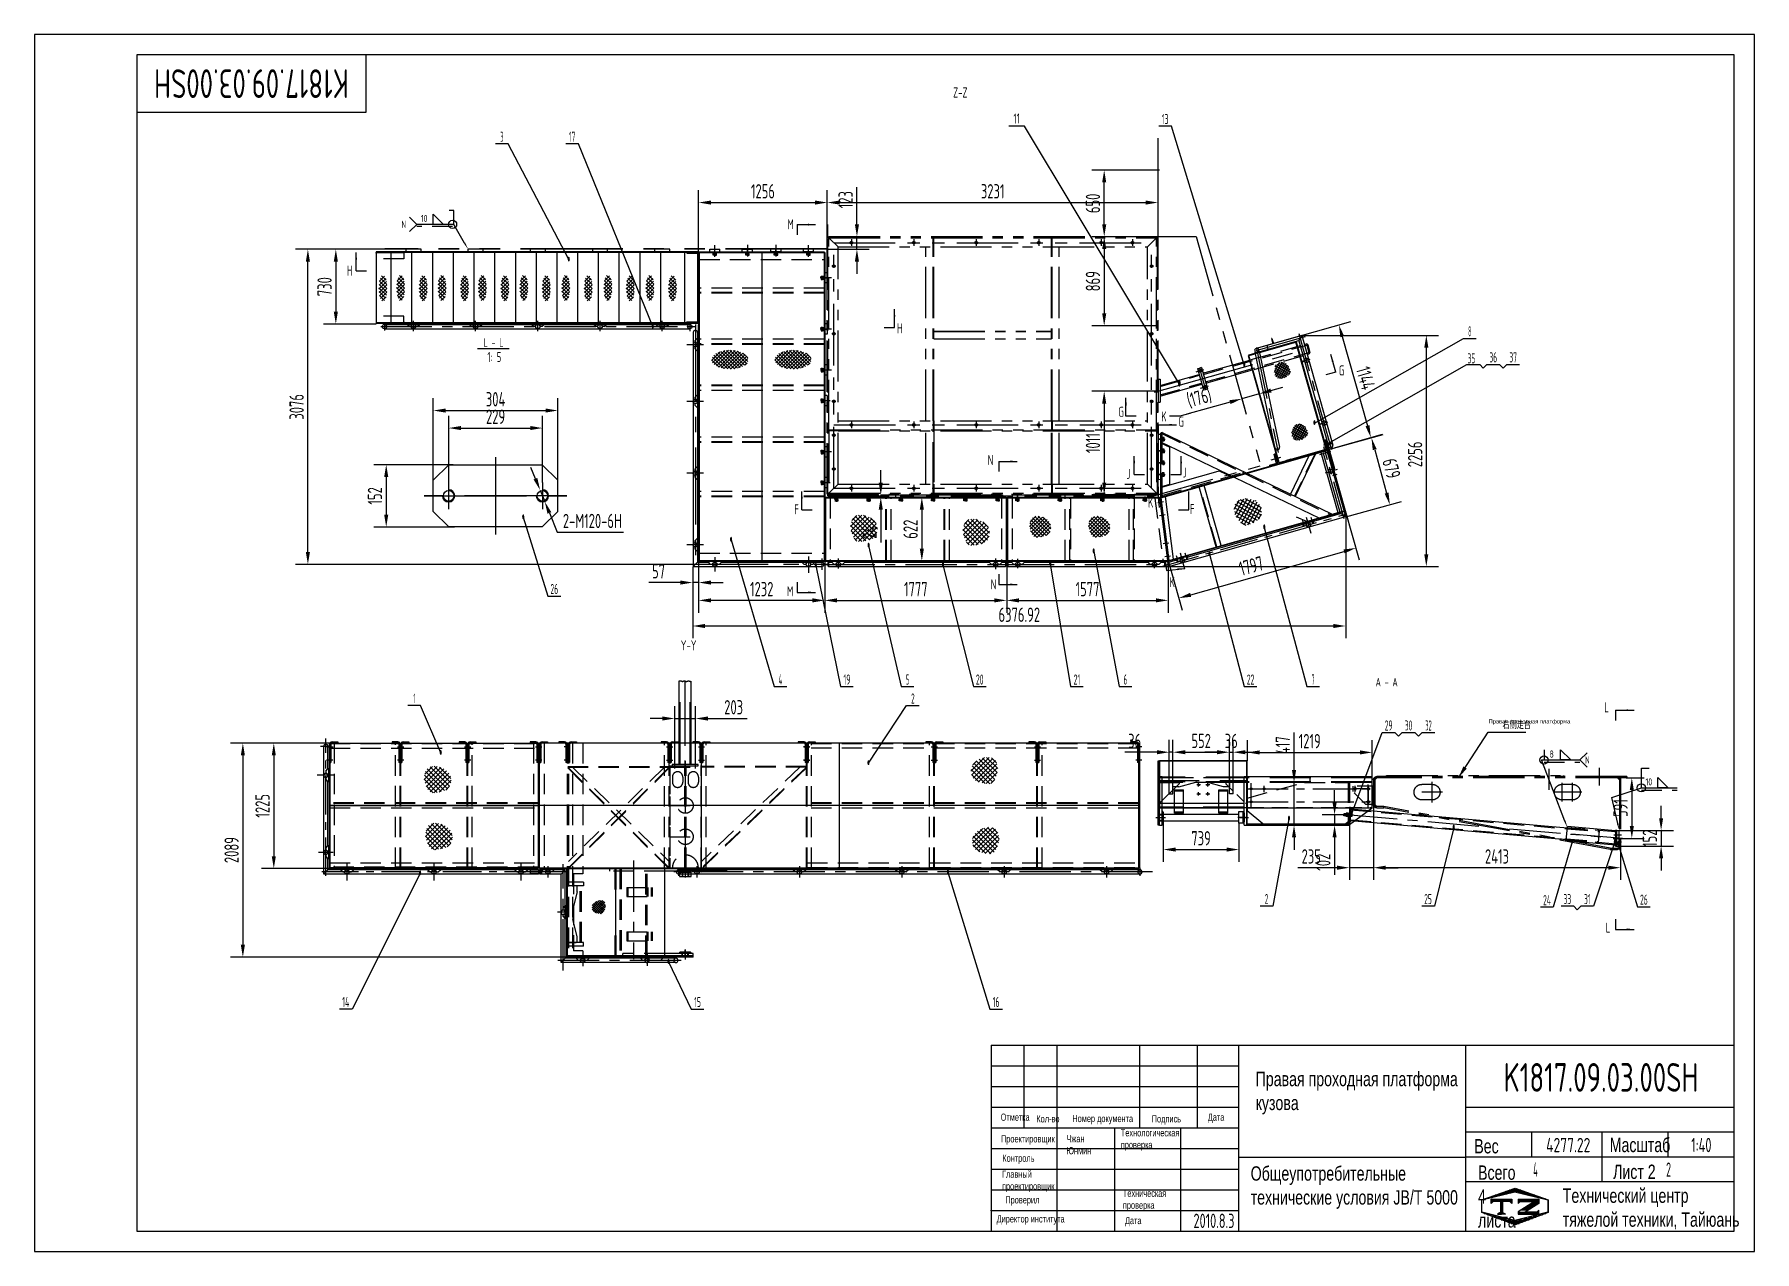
# Model space of a CAD drawing. Header units: millimetres. Extents: x 0 to 16800, y 0 to 11880.
import ezdxf
from ezdxf.enums import TextEntityAlignment as Align

# ---------------------------------------------------------------- set-up
doc = ezdxf.new("R2010")
doc.units = ezdxf.units.MM
doc.header["$LTSCALE"] = 400
for name, pattern in [('F', [0.75, 0.5, -0.25]), ('G', [2, 1.25, -0.25, 0.25, -0.25]), ('K', [2.5, 1.25, -0.25, 0.25, -0.25, 0.25, -0.25])]:
    doc.linetypes.add(name, pattern=pattern)
for name, color, linetype in [('01', 7, 'Continuous'), ('02', 1, 'Continuous'), ('04', 2, 'F'), ('05', 4, 'G'), ('07', 6, 'K'), ('08', 1, 'Continuous'), ('10', 1, 'Continuous'), ('11', 3, 'Continuous'), ('13', 3, 'Continuous'), ('THICK', 7, 'Continuous')]:
    doc.layers.add(name, color=color, linetype=linetype)
doc.styles.get("Standard").update_dxf_attribs({"font": 'isocp', "width": 0.707, "bigfont": 'intecad.shx'})
doc.dimstyles.new('INTE', dxfattribs={"dimscale": 40, "dimtxt": 3.5, "dimasz": 3, "dimexe": 3, "dimexo": 0, "dimgap": 1, "dimtad": 1, "dimdsep": 46, "dimtxsty": 'Standard', "dimcen": 0, "dimclrd": 1, "dimclre": 1, "dimclrt": 3, "dimaunit": 1, "dimadec": 0, "dimazin": 0, "dimtfac": 1, "dimtmove": 0, "dimatfit": 0, "dimfxl": 1, "dimarcsym": 0})
doc.dimstyles.new('inte_cir_cir7', dxfattribs={"dimscale": 40, "dimtxt": 3.5, "dimasz": 3, "dimexe": 3, "dimexo": 0, "dimgap": 1, "dimtad": 1, "dimtoh": 1, "dimdsep": 46, "dimtxsty": 'Standard', "dimcen": 0, "dimclrd": 1, "dimclre": 1, "dimclrt": 3, "dimaunit": 1, "dimadec": 0, "dimazin": 0, "dimtfac": 1, "dimtmove": 0, "dimatfit": 2, "dimfxl": 1, "dimarcsym": 0})
pattern_1 = [(45, (37723.685, 2615.9499), (-0.70710678, 0.70710678), []), (135, (37723.685, 2615.9499), (-0.70710678, -0.70710678), [])]

msp = doc.modelspace()

# ---------------------------------------------------------------- texts
at = {"layer": '01', "attachment_point": 1}
for s, insert, char_height in [('{\\fArial|b0|i0|c204|p34;\\W1;\\C3;Правая проходная платформа}', (14202.294, 5194.638), 40), ('{\\fArial|b0|i0|c204|p34;\\C3;Правая проходная платформа\\Pкузова}', (11927.464, 1754.385), 140), ('{\\fArial|b0|i0|c204|p34;Отметка}', (9436.962, 1346.748), 70), ('{\\fArial|b0|i0|c204|p34;Дата}', (11459.612, 1346.748), 70), ('{\\fArial|b0|i0|c204|p34;Номер документа}', (10137.235, 1333.731), 70), ('{\\fArial|b0|i0|c204|p34;Технологическая\\Pпроверка}', (10610.2, 1194.105), 70), ('{\\fArial|b0|i0|c204|p34;Проектировщик}', (9440.219, 1135.22), 70), ('{\\fArial|b0|i0|c204|p34;Вес}', (14062.559, 1098.56), 140), ('{\\fArial|b0|i0|c204|p34;Масштаб}', (15385.125, 1110.833), 140), ('{\\fArial|b0|i0|c204|p34;Контроль}', (9453.247, 946.472), 70), ('{\\fArial|b0|i0|c204|p34;Общеупотребительные\\Pтехнические условия \\fArial|b0|i0|c0|p34;JB/T 5000}', (11878.515, 832.266), 140), ('{\\fArial|b0|i0|c204|p34;Лист 2}', (15417.882, 849.003), 140), ('{\\fArial|b0|i0|c204|p34;Главный\\Pпроектировщик}', (9449.99, 790.267), 70), ('{\\fArial|b0|i0|c204|p34;Проверил}', (9482.561, 539.687), 70), ('{\\fArial|b0|i0|c204|p34;Техническая\\Pпроверка}', (10630.452, 604.088), 70), ('{\\fArial|b0|i0|c204|p34;Технический центр\\Pтяжелой техники, Тайюань}', (14926.527, 615.81), 140), ('{\\fArial|b0|i0|c204|p34;Директор института}', (9397.464, 353.977), 70), ('{\\fArial|b0|i0|c204|p34;Дата}', (10650.941, 337.964), 70)]:
    msp.add_mtext(s, dxfattribs=dict(at, insert=insert, char_height=char_height))
at = {"layer": '01', "ltscale": 2, "insert": (14338.414, 5171.593), "char_height": 70, "width": 323.78742, "attachment_point": 1}
msp.add_mtext('{\\C3;右侧走台}', dxfattribs=at)
at = {"layer": '01', "attachment_point": 1}
for s, insert, char_height, width in [('{\\fArial|b0|i0|c204|p34;Кол-во}', (9785.47, 1330.477), 70, 3.25712), ('{\\fArial|b0|i0|c204|p34;Подпись}', (10912.421, 1330.477), 70, 9.77125), ('{\\fArial|b0|i0|c204|p34;\\C3;Чжан Юнмин}', (10079.971, 1136.486), 70, 1.60188), ('{\\fArial|b0|i0|c204|p34;Всего 4 листа}', (14099.411, 840.821), 140, 4.0946)]:
    msp.add_mtext(s, dxfattribs=dict(at, insert=insert, char_height=char_height, width=width))
at = {"layer": '02', "ltscale": 2, "width": 0.605172}
for height, p, p2 in [(40, (5206.754, 9661.878), (5230.754, 9661.878)), (40, (6026.819, 9007.627), (6050.819, 9007.627)), (40, (11804.04, 8634.651), (11828.04, 8634.651)), (50, (11167.459, 8442.057), (11197.459, 8442.057)), (40, (12488.803, 8066.278), (12512.803, 8066.278)), (40, (12611.079, 7861.69), (12635.079, 7861.69)), (40, (4761.917, 7147.151), (4785.917, 7147.151)), (40, (11999.268, 7048.851), (12023.268, 7048.851)), (40, (6791.569, 6927.179), (6815.569, 6927.179)), (40, (8135.049, 6870.654), (8159.049, 6870.654)), (40, (8860.924, 6684.496), (8884.924, 6684.496)), (40, (9908.749, 6692.649), (9932.749, 6692.649)), (40, (10333.394, 6814.078), (10357.394, 6814.078)), (40, (11463.428, 6786.736), (11487.428, 6786.736)), (40, (7619.538, 6674.981), (7643.538, 6674.981)), (40, (3956.398, 4846.651), (3980.398, 4846.651)), (40, (8133.134, 4746.874), (8157.134, 4746.874)), (40, (12240.764, 4204.98), (12264.764, 4204.98)), (40, (12854.046, 4256.728), (12878.046, 4256.728)), (40, (13849.467, 4119.003), (13873.467, 4119.003)), (40, (15007.842, 3979.672), (15031.842, 3979.672)), (40, (15424.617, 3979.857), (15448.617, 3979.857)), (40, (15456.879, 3959), (15480.879, 3959)), (40, (3754.643, 3671.161), (3778.643, 3671.161)), (40, (8909.539, 3684.094), (8933.539, 3684.094)), (40, (6181.029, 2807.751), (6205.029, 2807.751))]:
    msp.add_text('●', height=height, dxfattribs=at).set_placement(p, p2, align=Align.FIT)
at = {"layer": '11', "width": 0.696133}
msp.add_text('K1817.09.03.00SH', height=280, rotation=180, dxfattribs=at).set_placement((3071.049, 11540), (1168.951, 11540), align=Align.FIT)
at = {"layer": '11', "ltscale": 2, "width": 0.707}
for s, p in [('Z-Z', (8972.234, 11234.789)), ('M', (7355.257, 9949.186)), ('H', (3051.934, 9495.763)), ('H', (8424.695, 8933.281)), ('G', (12740.17, 8521.67)), ('G', (10586.529, 8118.124)), ('K', (11006.403, 8072.162)), ('G', (11172.976, 8022.754)), ('N', (9311.039, 7647.245)), ('J', (10666.669, 7511.998)), ('J', (11216.179, 7525.87)), ('F', (7421.952, 7166.845)), ('K', (10876.709, 7232.275)), ('F', (11285.072, 7169.487)), ('N', (9340.175, 6433.942)), ('K', (11086.385, 6455.11)), ('M', (7350.216, 6367.298)), ('Y-Y', (6311.983, 5839.36)), ('L', (15332.673, 5234.229)), ('L', (15346.431, 3082.519))]:
    msp.add_text(s, height=98, dxfattribs=at).set_placement(p, align=Align.BOTTOM_LEFT)
at = {"layer": '11', "ltscale": 2}
for s, height, width, p, p2 in [('11', 98.9949, 0.727794, (9561.874, 11009.353), (9623.115, 11009.353)), ('13', 98.9949, 0.609833, (11010.74, 11004.353), (11076.63, 11004.353)), ('3', 98.995, 0.527686, (4550.089, 10831.741), (4580.984, 10831.741)), ('17', 98.9949, 0.606, (5220.126, 10831.741), (5283.116, 10831.741)), ('8', 98.995, 0.514182, (14003.646, 8932.732), (14031.642, 8932.732)), ('35', 98.9949, 0.581958, (13997.56, 8669.165), (14071.96, 8669.165)), ('36', 98.9949, 0.578293, (14210.476, 8678.703), (14284.876, 8678.703)), ('37', 98.9949, 0.601243, (14405.187, 8678.703), (14479.587, 8678.703)), ('26', 98.9949, 0.578293, (5040.557, 6417.726), (5114.957, 6417.726)), ('4', 98.995, 0.543846, (7268.694, 5533.981), (7303.689, 5533.981)), ('19', 98.9949, 0.612447, (7901.753, 5533.981), (7969.755, 5533.981)), ('5', 98.995, 0.527686, (8512.281, 5533.981), (8543.176, 5533.981)), ('20', 98.9949, 0.600864, (9195.099, 5533.981), (9269.499, 5533.981)), ('21', 98.9949, 0.623098, (10149.56, 5533.981), (10214.327, 5533.981)), ('6', 98.995, 0.600695, (10637.166, 5533.981), (10672.822, 5533.981)), ('22', 98.9949, 0.573679, (11840.494, 5533.981), (11914.894, 5533.981)), ('7', 98.995, 0.514182, (12473.695, 5533.981), (12501.691, 5533.981)), ('1', 98.995, 0.404, (3702.231, 5348.85), (3716.229, 5348.85)), ('2', 98.995, 0.562593, (8562.553, 5348.85), (8596.53, 5348.85)), ('29', 98.9949, 0.568672, (13188.608, 5085.681), (13263.008, 5085.681)), ('30', 98.9949, 0.600864, (13383.319, 5085.681), (13457.719, 5085.681)), ('32', 98.9949, 0.485703, (13583.735, 5085.681), (13646.725, 5085.681)), ('2', 98.995, 0.562593, (12016.265, 3390.975), (12050.241, 3390.975)), ('25', 98.9949, 0.581958, (13573.44, 3390.975), (13647.84, 3390.975)), ('24', 98.9949, 0.556706, (14735.041, 3380.607), (14809.441, 3380.607)), ('33', 98.9949, 0.581958, (14934.153, 3390.975), (15008.553, 3390.975)), ('31', 98.9949, 0.606, (15134.568, 3390.975), (15197.559, 3390.975)), ('26', 98.9949, 0.578293, (15681.558, 3385.468), (15755.958, 3385.468)), ('14', 98.9949, 0.614783, (3005.829, 2386.841), (3075.818, 2386.841)), ('15', 98.9949, 0.609833, (6443.818, 2386.841), (6509.708, 2386.841)), ('16', 98.9949, 0.610556, (9358.76, 2386.841), (9425.223, 2386.841))]:
    msp.add_text(s, height=height, dxfattribs=dict(at, width=width)).set_placement(p, p2, align=Align.FIT)
at = {"layer": '11', "ltscale": 2, "width": 0.707}
for s, height, p in [('L - L', 84, (4483.294, 8831.847)), ('1: 5', 98, (4491.962, 8682.406)), ('A - A', 84, (13206.498, 5516.121))]:
    msp.add_text(s, height=height, dxfattribs=at).set_placement(p, align=Align.CENTER)
at = {"layer": '11'}
for s, height, width, p, p2 in [('K1817.09.03.00SH', 280, 0.696133, (14348.951, 1560), (16251.049, 1560)), ('4277.22', 140, 0.683486, (14764.221, 970), (15195.779, 970)), ('1:40', 140, 0.657692, (16180.981, 970), (16379.019, 970)), ('4', 140, 0.480131, (14638.154, 730), (14681.846, 730)), ('2', 140, 0.562593, (15935.975, 730), (15984.025, 730)), ('2010.8.3', 140, 0.636133, (11320, 230), (11720, 230))]:
    msp.add_text(s, height=height, dxfattribs=dict(at, width=width)).set_placement(p, p2, align=Align.FIT)

# ---------------------------------------------------------------- blocks, each defined once
blk = doc.blocks.new('*U154')
at = {"layer": '01'}
for p, q in [((-15, 5), (-15, 0)), ((0, 5), (-15, 5)), ((-15, 0), (0, 0)), ((0, 0), (-3, 5)), ((0, 5), (3, 0)), ((0, 5), (15, 5)), ((15, 0), (0, 0)), ((15, 5), (15, 0))]:
    blk.add_line(p, q, dxfattribs=at)
at = {"layer": '05'}
blk.add_line((0, 7), (0, -2), dxfattribs=at)
blk = doc.blocks.new('*U155')
at = {"layer": '01'}
for p, q in [((-15, 5), (-15, 0)), ((0, 5), (-15, 5)), ((-15, 0), (0, 0)), ((0, 0), (-3, 5)), ((0, 5), (3, 0)), ((0, 5), (15, 5)), ((15, 0), (0, 0)), ((15, 5), (15, 0))]:
    blk.add_line(p, q, dxfattribs=at)
at = {"layer": '05'}
blk.add_line((0, 7), (0, -2), dxfattribs=at)
blk = doc.blocks.new('A$C37F21476')
at = {"layer": '02', "linetype": 'Continuous'}
h = blk.add_hatch(dxfattribs=at)
h.set_pattern_fill('ANSI37', color=1, scale=10, style=0)
h.set_pattern_definition([(45, (-11288.267, -1206.898), (-22.45064, 22.45064), []), (135, (-11288.267, -1206.898), (-22.45064, -22.45064), [])])
edge = h.paths.add_edge_path()
edge.add_spline(control_points=[(-3, 135), (2, 175), (18, 299), (289, 230), (252, 29), (146, 8), (52, -12), (19, 59), (5, 103), (-1, 126), (-3, 135)], knot_values=[0, 0, 0, 0, 107.226623, 332.783515, 469.925804, 564.431844, 645.860592, 719.225168, 762.115824, 790.07632, 790.07632, 790.07632, 790.07632], degree=3, periodic=0)
blk = doc.blocks.new('A$C3E9D6E8A')
at = {"layer": '01', "color": 7, "linetype": 'Continuous'}
for p, q in [((0, 6), (1086, 6)), ((0, 6), (0, 0)), ((0, 0), (1086, 0)), ((1086, 0), (1086, 6))]:
    blk.add_line(p, q, dxfattribs=at)
blk = doc.blocks.new('1-3')
at = {"layer": '01', "color": 7, "linetype": 'Continuous'}
for p, q in [((2115, 2156), (2115, 2575)), ((2157, 2113), (2157, 2575)), ((2115, 2155), (1045, 2155)), ((2157, 2113), (1045, 2113)), ((1277, 2180), (1271, 2180)), ((1271, 2155), (1271, 2180)), ((1277, 2155), (1277, 2180)), ((1906, 2155), (1906, 2180)), ((1912, 2180), (1906, 2180)), ((1912, 2155), (1912, 2180)), ((2157, 2113), (2115, 2156))]:
    blk.add_line(p, q, dxfattribs=at)
for centre, start, end in [((2136, 2575), 0, 180), ((2136, 2449), 0, 180), ((1045, 2134), 90, 270)]:
    blk.add_arc(centre, 21.2, start, end, dxfattribs=at)
at = {"layer": '04', "color": 2, "linetype": 'F'}
for centre in [(1274, 2134), (1909, 2134)]:
    blk.add_circle(centre, 21.2, dxfattribs=at)
for centre, start, end in [((2136, 2575), 180, 0), ((1045, 2134), 270, 90)]:
    blk.add_arc(centre, 21.2, start, end, dxfattribs=at)
at = {"layer": '05', "color": 4, "linetype": 'G'}
for p, q in [((2136, 2084), (2136, 2617)), ((1274, 2101), (1274, 2184)), ((1909, 2101), (1909, 2184)), ((1001, 2134), (2178, 2134))]:
    blk.add_line(p, q, dxfattribs=at)
blk = doc.blocks.new('A$C7C490E2C')
at = {"layer": '01', "color": 7, "linetype": 'Continuous'}
for p, q in [((47, 42), (1004, 42)), ((1004, 0), (47, 0)), ((1004, 38), (1004, 42)), ((1004, 0), (1004, 5))]:
    blk.add_line(p, q, dxfattribs=at)
for centre, radius, start, end in [((47, 21), 21.1, 90, 270), ((1017, 21), 21, 128.2466, 231.7534)]:
    blk.add_arc(centre, radius, start, end, dxfattribs=at)
at = {"layer": '05', "color": 4, "linetype": 'G'}
blk.add_line((1036, 21), (0, 21), dxfattribs=at)
blk = doc.blocks.new('A$C1E0E1D5C')
at = {"layer": '01', "color": 7, "linetype": 'Continuous'}
for p, q in [((0, 0), (0, 6)), ((0, 6), (64, 6)), ((107, 6), (476, 6)), ((476, 0), (476, 6)), ((0, 0), (65, 0)), ((107, 0), (476, 0))]:
    blk.add_line(p, q, dxfattribs=at)
at = {"layer": '04', "color": 2, "linetype": 'F'}
for p, q in [((107, 6), (64, 6)), ((107, 0), (65, 0))]:
    blk.add_line(p, q, dxfattribs=at)
blk = doc.blocks.new('A$C526524FD')
at = {"layer": '01', "color": 7, "linetype": 'Continuous'}
for p, q in [((51, 5), (0, 5)), ((0, 0), (0, 5)), ((51, 0), (0, 0)), ((51, 0), (51, 5))]:
    blk.add_line(p, q, dxfattribs=at)
blk = doc.blocks.new('.L')
at = {"layer": '01', "color": 7, "linetype": 'Continuous'}
for p, q in [((35126, 9057), (35126, 8981)), ((35136, 9057), (35126, 9057)), ((35126, 8981), (35136, 8981)), ((35260, 8973), (35206, 8973)), ((35270, 8967), (35207, 8967)), ((35624, 9057), (35634, 9057)), ((35634, 8981), (35624, 8981)), ((35634, 9057), (35634, 8981))]:
    blk.add_line(p, q, dxfattribs=at)
at = {"layer": '05', "color": 4, "linetype": 'G'}
for p, q in [((35117, 9019), (35155, 9019)), ((35643, 9019), (35605, 9019))]:
    blk.add_line(p, q, dxfattribs=at)
at = {"layer": '02'}
for name, p, rotation in [('A$C7C490E2C', (35181, 9070), 86.08014138446731), ('1-3', (37804, 7950), 90), ('A$C3E9D6E8A', (35624, 8973), 90)]:
    blk.add_blockref(name, p, dxfattribs=dict(at, rotation=rotation))
at = {"layer": '02', "xscale": -1}
for name, p, rotation in [('A$C3E9D6E8A', (35136, 8973), 270), ('A$C1E0E1D5C', (35142, 10065), 180)]:
    blk.add_blockref(name, p, dxfattribs=dict(at, rotation=rotation))
at = {"layer": '02'}
blk.add_blockref('A$C1E0E1D5C', (35142, 8967), dxfattribs=at)
at = {"layer": '04', "rotation": 90}
blk.add_blockref('A$C526524FD', (35404, 10108), dxfattribs=at)
at = {"layer": '04', "xscale": 0.5999999999985448, "yscale": 0.6000000000003638, "zscale": 0.6, "rotation": 90}
for p in [(35490, 9757), (35490, 9131)]:
    blk.add_blockref('A$C37F21476', p, dxfattribs=at)
blk = doc.blocks.new('*D177')
at = {"layer": '08', "color": 1, "lineweight": -2, "ltscale": 2}
for p, q in [((6487, 9199), (6487, 10359)), ((7743, 9253), (7743, 10359)), ((6607, 10239), (7623, 10239))]:
    blk.add_line(p, q, dxfattribs=at)
at = {"layer": '08', "color": 1, "ltscale": 2}
for points in [[(6607, 10259), (6607, 10219), (6487, 10239)], [(7623, 10259), (7623, 10219), (7743, 10239)]]:
    blk.add_solid(points, dxfattribs=at)
at = {"layer": 'Defpoints', "color": 0, "ltscale": 2}
for p in [(7743, 10239), (7743, 9253), (6487, 9199)]:
    blk.add_point(p, dxfattribs=at)
at = {"layer": '08', "color": 3, "ltscale": 2, "insert": (7115, 10349), "char_height": 140, "attachment_point": 5}
blk.add_mtext('1256', dxfattribs=at)
blk = doc.blocks.new('*D178')
at = {"layer": '08', "color": 1, "lineweight": -2, "ltscale": 2}
for p, q in [((8266, 7506), (8266, 7626)), ((8265, 7386), (8386, 7386)), ((8265, 7362), (8386, 7362)), ((8266, 7386), (8266, 7362)), ((8266, 7242), (8266, 6921))]:
    blk.add_line(p, q, dxfattribs=at)
at = {"layer": '08', "color": 1, "ltscale": 2}
for points in [[(8246, 7506), (8286, 7506), (8266, 7386)], [(8246, 7242), (8286, 7242), (8266, 7362)]]:
    blk.add_solid(points, dxfattribs=at)
at = {"layer": 'Defpoints', "color": 0, "ltscale": 2}
for p in [(8265, 7386), (8265, 7362), (8266, 7362)]:
    blk.add_point(p, dxfattribs=at)
at = {"layer": '08', "color": 3, "ltscale": 2, "insert": (8156, 7021), "char_height": 140, "attachment_point": 5, "rotation": 90}
blk.add_mtext('24', dxfattribs=at)
blk = doc.blocks.new('*D179')
at = {"layer": '08', "color": 1, "lineweight": -2, "ltscale": 2}
for p, q in [((8712, 7362), (8547, 7362)), ((8667, 7242), (8667, 6860)), ((8710, 6740), (8547, 6740))]:
    blk.add_line(p, q, dxfattribs=at)
at = {"layer": '08', "color": 1, "ltscale": 2}
for points in [[(8647, 7242), (8687, 7242), (8667, 7362)], [(8647, 6860), (8687, 6860), (8667, 6740)]]:
    blk.add_solid(points, dxfattribs=at)
at = {"layer": 'Defpoints', "color": 0, "ltscale": 2}
for p in [(8712, 7362), (8667, 6740), (8710, 6740)]:
    blk.add_point(p, dxfattribs=at)
at = {"layer": '08', "color": 3, "ltscale": 2, "insert": (8557, 7051), "char_height": 140, "attachment_point": 5, "rotation": 90}
blk.add_mtext('622', dxfattribs=at)
blk = doc.blocks.new('*D180')
at = {"layer": '08', "color": 1, "lineweight": -2, "ltscale": 2}
for p, q in [((7743, 9219), (7743, 10359)), ((10974, 9866), (10974, 10359)), ((7863, 10239), (10854, 10239))]:
    blk.add_line(p, q, dxfattribs=at)
at = {"layer": '08', "color": 1, "ltscale": 2}
for points in [[(7863, 10259), (7863, 10219), (7743, 10239)], [(10854, 10259), (10854, 10219), (10974, 10239)]]:
    blk.add_solid(points, dxfattribs=at)
at = {"layer": 'Defpoints', "color": 0, "ltscale": 2}
for p in [(10974, 10239), (10974, 9866), (7743, 9219)]:
    blk.add_point(p, dxfattribs=at)
at = {"layer": '08', "color": 3, "ltscale": 2, "insert": (9359, 10349), "char_height": 140, "attachment_point": 5}
blk.add_mtext('3231', dxfattribs=at)
blk = doc.blocks.new('*D181')
at = {"layer": '08', "color": 1, "lineweight": -2, "ltscale": 2}
for p, q in [((3414, 9783), (2824, 9783)), ((2944, 9663), (2944, 9173)), ((3339, 9053), (2824, 9053))]:
    blk.add_line(p, q, dxfattribs=at)
at = {"layer": '08', "color": 1, "ltscale": 2}
for points in [[(2924, 9663), (2964, 9663), (2944, 9783)], [(2924, 9173), (2964, 9173), (2944, 9053)]]:
    blk.add_solid(points, dxfattribs=at)
at = {"layer": 'Defpoints', "color": 0, "ltscale": 2}
for p in [(3414, 9783), (2944, 9053), (3339, 9053)]:
    blk.add_point(p, dxfattribs=at)
at = {"layer": '08', "color": 3, "ltscale": 2, "insert": (2834, 9418), "char_height": 140, "attachment_point": 5, "rotation": 90}
blk.add_mtext('730', dxfattribs=at)
blk = doc.blocks.new('A$C4A5748E6')
at = {"layer": '02', "linetype": 'Continuous'}
h = blk.add_hatch(dxfattribs=at)
h.set_pattern_fill('ANSI37', color=1, scale=10, style=0)
h.set_pattern_definition([(45, (-11288.267, -1206.898), (-22.45064, 22.45064), []), (135, (-11288.267, -1206.898), (-22.45064, -22.45064), [])])
edge = h.paths.add_edge_path()
edge.add_spline(control_points=[(-3, 135), (2, 175), (18, 299), (289, 230), (252, 29), (146, 8), (52, -12), (19, 59), (5, 103), (-1, 126), (-3, 135)], knot_values=[0, 0, 0, 0, 107.226623, 332.783515, 469.925804, 564.431844, 645.860592, 719.225168, 762.115824, 790.07632, 790.07632, 790.07632, 790.07632], degree=3, periodic=0)
blk = doc.blocks.new('jfd')
at = {"layer": '01'}
for p, q in [((11830, 5331), (11830, 4721)), ((11836, 5331), (11830, 5331)), ((11836, 5337), (13321, 5337)), ((11836, 5337), (11836, 5331)), ((11836, 5331), (11836, 4721)), ((11836, 5331), (13321, 5331)), ((13321, 5331), (13321, 5337)), ((13321, 5331), (13327, 5332)), ((13321, 5331), (13401, 4721)), ((13327, 5332), (13407, 4722)), ((11836, 4721), (11830, 4721)), ((11836, 4721), (13401, 4721)), ((11836, 4721), (11836, 4715)), ((11836, 4715), (13401, 4715)), ((13401, 4721), (13407, 4722)), ((13401, 4721), (13401, 4721)), ((13401, 4721), (13401, 4715))]:
    blk.add_line(p, q, dxfattribs=at)
at = {"layer": '04', "color": 2, "linetype": 'F'}
for p, q in [((11881, 5331), (11881, 4721)), ((12401, 4721), (12401, 5331)), ((12446, 4721), (12446, 5331)), ((12452, 5331), (12452, 4721)), ((13024, 4721), (13024, 5331)), ((13069, 4721), (13069, 5331)), ((13075, 5331), (13075, 4721)), ((13275, 5330), (13355, 4720))]:
    blk.add_line(p, q, dxfattribs=at)
at = {"layer": '04', "xscale": 0.8000000000029104, "yscale": 0.8000000000001819, "zscale": 0.8}
for p in [(12053, 4946), (12630, 4946)]:
    blk.add_blockref('A$C4A5748E6', p, dxfattribs=at)
blk = doc.blocks.new('jj')
at = {"layer": '02', "linetype": 'Continuous'}
h = blk.add_hatch(dxfattribs=at)
h.set_pattern_fill('ANSI37', color=1, scale=10, style=0)
h.set_pattern_definition([(45, (-982.733, 3198.662), (-22.45064, 22.45064), []), (135, (-982.733, 3198.662), (-22.45064, -22.45064), [])])
edge = h.paths.add_edge_path()
edge.add_spline(control_points=[(10302, 4541), (10308, 4581), (10324, 4704), (10595, 4636), (10558, 4434), (10451, 4413), (10357, 4394), (10325, 4464), (10310, 4508), (10305, 4532), (10302, 4541)], knot_values=[0, 0, 0, 0, 107.226623, 332.783515, 469.925804, 564.431844, 645.860592, 719.225168, 762.115824, 790.07632, 790.07632, 790.07632, 790.07632], degree=3, periodic=0)
h = blk.add_hatch(dxfattribs=at)
h.set_pattern_fill('ANSI37', color=1, scale=10, style=0)
h.set_pattern_definition([(45, (114.12, 3160.387), (-22.45064, 22.45064), []), (135, (114.12, 3160.387), (-22.45064, -22.45064), [])])
edge = h.paths.add_edge_path()
edge.add_spline(control_points=[(11399, 4502), (11404, 4542), (11421, 4666), (11692, 4597), (11654, 4396), (11548, 4375), (11454, 4356), (11422, 4426), (11407, 4470), (11401, 4493), (11399, 4502)], knot_values=[0, 0, 0, 0, 107.226623, 332.783515, 469.925804, 564.431844, 645.860592, 719.225168, 762.115824, 790.07632, 790.07632, 790.07632, 790.07632], degree=3, periodic=0)
at = {"layer": '01'}
for p, q in [((10053, 4831), (11830, 4831)), ((10053, 4831), (10053, 4221)), ((10059, 4837), (11824, 4837)), ((10059, 4837), (10059, 4215)), ((11824, 4837), (11824, 4215)), ((11830, 4831), (11830, 4221)), ((10053, 4221), (11830, 4221)), ((10059, 4215), (11824, 4215))]:
    blk.add_line(p, q, dxfattribs=at)
at = {"layer": '04', "color": 2, "linetype": 'F'}
for p, q in [((10104, 4831), (10104, 4221)), ((10649, 4221), (10649, 4831)), ((10655, 4221), (10655, 4831)), ((10700, 4221), (10700, 4831)), ((11220, 4221), (11220, 4831)), ((11226, 4221), (11226, 4831)), ((11271, 4221), (11271, 4831)), ((11779, 4831), (11779, 4221))]:
    blk.add_line(p, q, dxfattribs=at)
blk = doc.blocks.new('56gty')
at = {"layer": '07', "linetype": 'K'}
for points in [[(20087, 9876), (20077, 9866), (20087, 9866)], [(23288, 9876), (23288, 9866), (23298, 9866)], [(20077, 7371), (20087, 7371), (20087, 7361)], [(23298, 7371), (23288, 7371), (23288, 7361)]]:
    blk.add_hatch(color=6, dxfattribs=at).paths.add_polyline_path(points)
at = {"layer": '07', "color": 6, "linetype": 'K'}
for p, q in [((20077, 9866), (20087, 9876)), ((20077, 7356), (20077, 9866)), ((20087, 9866), (20077, 9866)), ((20087, 9876), (23288, 9876)), ((20087, 9866), (20087, 9876)), ((20087, 7980), (20087, 9866)), ((20087, 9866), (23288, 9866)), ((20177, 9776), (20087, 9866)), ((20177, 7461), (20177, 9776)), ((20177, 9776), (23198, 9776)), ((20307, 9850), (20307, 9785)), ((20917, 9850), (20917, 9785)), ((21036, 8080), (21036, 9776)), ((21107, 9776), (21107, 9866)), ((21107, 8080), (21107, 9776)), ((21112, 9776), (21112, 9866)), ((21112, 8080), (21112, 9776)), ((21527, 9850), (21527, 9785)), ((22137, 9850), (22137, 9785)), ((22262, 9776), (22262, 9866)), ((22262, 8080), (22262, 9776)), ((22267, 9776), (22267, 9866)), ((22267, 8080), (22267, 9776)), ((22338, 8080), (22338, 9776)), ((22747, 9850), (22747, 9785)), ((23052, 9850), (23052, 9785)), ((23198, 9776), (23288, 9866)), ((23198, 7461), (23198, 9776)), ((23288, 9866), (23288, 9876)), ((23298, 9866), (23288, 9876)), ((23288, 9876), (23673, 9876)), ((23288, 7980), (23288, 9866)), ((23288, 9866), (23298, 9866)), ((23298, 7356), (23298, 9866)), ((23298, 9836), (23303, 9836)), ((23303, 7361), (23303, 9836)), ((20072, 7361), (20072, 9189)), ((20072, 9189), (20077, 9189)), ((21112, 8954), (22262, 8954)), ((21112, 8949), (22262, 8949)), ((21112, 8878), (22262, 8878)), ((20177, 8080), (23198, 8080)), ((20307, 8072), (20307, 8007)), ((20917, 8072), (20917, 8007)), ((21107, 8080), (21107, 7990)), ((21112, 8080), (21112, 7990)), ((21527, 8072), (21527, 8007)), ((22137, 8072), (22137, 8007)), ((22262, 8080), (22262, 7990)), ((22267, 8080), (22267, 7990)), ((22747, 8072), (22747, 8007)), ((23052, 8072), (23052, 8007)), ((20087, 7990), (23288, 7990)), ((20087, 7980), (20087, 7371)), ((20177, 7980), (20087, 7980)), ((20177, 7980), (23198, 7980)), ((21036, 7461), (21036, 7980)), ((21107, 7371), (21107, 7980)), ((21112, 7980), (21112, 7461)), ((22262, 7461), (22262, 7980)), ((22267, 7461), (22267, 7980)), ((22338, 7461), (22338, 7980)), ((23198, 7980), (23288, 7980)), ((23288, 7980), (23288, 7371)), ((20177, 7461), (20087, 7371)), ((20177, 7461), (23198, 7461)), ((20307, 7453), (20307, 7388)), ((20917, 7453), (20917, 7388)), ((21112, 7461), (21112, 7371)), ((21527, 7453), (21527, 7388)), ((22137, 7453), (22137, 7388)), ((22262, 7461), (22262, 7371)), ((22267, 7461), (22267, 7371)), ((22747, 7453), (22747, 7388)), ((23052, 7453), (23052, 7388)), ((23198, 7461), (23288, 7371)), ((20072, 7361), (23303, 7361)), ((20087, 7371), (20077, 7371)), ((20077, 7371), (20087, 7361)), ((20077, 7346), (20077, 7371)), ((20077, 7356), (23298, 7356)), ((20087, 7371), (23288, 7371)), ((20087, 7371), (20087, 7361)), ((23288, 7371), (23288, 7361)), ((23288, 7371), (23298, 7371)), ((23298, 7371), (23288, 7361))]:
    blk.add_line(p, q, dxfattribs=at)
at = {"layer": '07', "color": 6, "linetype": 'K', "ltscale": 1.2}
for p, q in [((20136, 9817), (23239, 9817)), ((20136, 7420), (20136, 9817)), ((23239, 7420), (23239, 9817)), ((23673, 9876), (24305, 7642)), ((20153, 9588), (20118, 9588)), ((23256, 9588), (23221, 9588)), ((20153, 8928), (20118, 8928)), ((23256, 8928), (23221, 8928)), ((20153, 8268), (20118, 8268)), ((23256, 8268), (23221, 8268)), ((20153, 7938), (20118, 7938)), ((20136, 7956), (20136, 7921)), ((20137, 8039), (23227, 8039)), ((23256, 7938), (23221, 7938)), ((20153, 7608), (20118, 7608)), ((23256, 7608), (23221, 7608)), ((23261, 7346), (24305, 7642)), ((20136, 7420), (23239, 7420)), ((20077, 7346), (23261, 7346))]:
    blk.add_line(p, q, dxfattribs=at)
for centre in [(20307, 9817), (20917, 9817), (21527, 9817), (22137, 9817), (22747, 9817), (23052, 9817), (20136, 9588), (23239, 9588), (20136, 8928), (23239, 8928), (20136, 8268), (23239, 8268), (20136, 7938), (20307, 8039), (20917, 8039), (21527, 8039), (22137, 8039), (22747, 8039), (23052, 8039), (23239, 7938), (20136, 7608), (23239, 7608), (20307, 7420), (20917, 7420), (21527, 7420), (22137, 7420), (22747, 7420), (23052, 7420)]:
    blk.add_circle(centre, 12, dxfattribs=at)
blk = doc.blocks.new('*D182')
at = {"layer": '08', "color": 1, "lineweight": -2, "ltscale": 2}
for p, q in [((12077, 8405), (12192, 8437)), ((11677, 8291), (11256, 8172)), ((11788, 8340), (11825, 8208)), ((11962, 8372), (11792, 8324)), ((11957, 8388), (11994, 8256))]:
    blk.add_line(p, q, dxfattribs=at)
at = {"layer": '08', "color": 1, "ltscale": 2}
for points in [[(12072, 8424), (12082, 8385), (11962, 8372)], [(11671, 8310), (11682, 8272), (11792, 8324)]]:
    blk.add_solid(points, dxfattribs=at)
at = {"layer": 'Defpoints', "color": 0, "ltscale": 2}
for p in [(11788, 8340), (11957, 8388), (11962, 8372)]:
    blk.add_point(p, dxfattribs=at)
at = {"layer": '08', "color": 3, "ltscale": 2, "insert": (11377, 8328), "char_height": 140, "attachment_point": 5, "rotation": 15.8132}
blk.add_mtext('(176)', dxfattribs=at)
blk = doc.blocks.new('*D183')
at = {"layer": '08', "color": 1, "lineweight": -2, "ltscale": 2}
for p, q in [((10974, 8397), (10328, 8397)), ((10448, 8277), (10448, 7506)), ((10742, 7386), (10328, 7386))]:
    blk.add_line(p, q, dxfattribs=at)
at = {"layer": '08', "color": 1, "ltscale": 2}
for points in [[(10428, 8277), (10468, 8277), (10448, 8397)], [(10428, 7506), (10468, 7506), (10448, 7386)]]:
    blk.add_solid(points, dxfattribs=at)
at = {"layer": 'Defpoints', "color": 0, "ltscale": 2}
for p in [(10974, 8397), (10448, 7386), (10742, 7386)]:
    blk.add_point(p, dxfattribs=at)
at = {"layer": '08', "color": 3, "ltscale": 2, "insert": (10338, 7891), "char_height": 140, "attachment_point": 5, "rotation": 90}
blk.add_mtext('1011', dxfattribs=at)
blk = doc.blocks.new('*D184')
at = {"layer": '08', "color": 1, "lineweight": -2, "ltscale": 2}
for p, q in [((6487, 6746), (6487, 6236)), ((7719, 6746), (7719, 6236)), ((7599, 6356), (6607, 6356))]:
    blk.add_line(p, q, dxfattribs=at)
at = {"layer": '08', "color": 1, "ltscale": 2}
for points in [[(6607, 6376), (6607, 6336), (6487, 6356)], [(7599, 6376), (7599, 6336), (7719, 6356)]]:
    blk.add_solid(points, dxfattribs=at)
at = {"layer": 'Defpoints', "color": 0, "ltscale": 2}
for p in [(6487, 6746), (7719, 6746), (6487, 6356)]:
    blk.add_point(p, dxfattribs=at)
at = {"layer": '08', "color": 3, "ltscale": 2, "insert": (7103, 6466), "char_height": 140, "attachment_point": 5}
blk.add_mtext('1232', dxfattribs=at)
blk = doc.blocks.new('*D185')
at = {"layer": '08', "color": 1, "lineweight": -2, "ltscale": 2}
for p, q in [((7719, 6746), (7719, 6236)), ((9496, 6746), (9496, 6236)), ((7839, 6356), (9376, 6356))]:
    blk.add_line(p, q, dxfattribs=at)
at = {"layer": '08', "color": 1, "ltscale": 2}
for points in [[(7839, 6376), (7839, 6336), (7719, 6356)], [(9376, 6376), (9376, 6336), (9496, 6356)]]:
    blk.add_solid(points, dxfattribs=at)
at = {"layer": 'Defpoints', "color": 0, "ltscale": 2}
for p in [(7719, 6746), (9496, 6746), (9496, 6356)]:
    blk.add_point(p, dxfattribs=at)
at = {"layer": '08', "color": 3, "ltscale": 2, "insert": (8608, 6466), "char_height": 140, "attachment_point": 5}
blk.add_mtext('1777', dxfattribs=at)
blk = doc.blocks.new('*D186')
at = {"layer": '08', "color": 1, "lineweight": -2, "ltscale": 2}
for p, q in [((9496, 6746), (9496, 6236)), ((11073, 6747), (11073, 6236)), ((9616, 6356), (10953, 6356))]:
    blk.add_line(p, q, dxfattribs=at)
at = {"layer": '08', "color": 1, "ltscale": 2}
for points in [[(9616, 6376), (9616, 6336), (9496, 6356)], [(10953, 6376), (10953, 6336), (11073, 6356)]]:
    blk.add_solid(points, dxfattribs=at)
at = {"layer": 'Defpoints', "color": 0, "ltscale": 2}
for p in [(9496, 6746), (11073, 6747), (11073, 6356)]:
    blk.add_point(p, dxfattribs=at)
at = {"layer": '08', "color": 3, "ltscale": 2, "insert": (10285, 6466), "char_height": 140, "attachment_point": 5}
blk.add_mtext('1577', dxfattribs=at)
blk = doc.blocks.new('*D187')
at = {"layer": '08', "color": 1, "lineweight": -2, "ltscale": 2}
for p, q in [((6487, 6746), (6487, 6410)), ((6430, 6682), (6430, 6410)), ((6310, 6530), (6001, 6530)), ((6487, 6530), (6430, 6530)), ((6607, 6530), (6727, 6530))]:
    blk.add_line(p, q, dxfattribs=at)
at = {"layer": '08', "color": 1, "ltscale": 2}
for points in [[(6310, 6550), (6310, 6510), (6430, 6530)], [(6607, 6550), (6607, 6510), (6487, 6530)]]:
    blk.add_solid(points, dxfattribs=at)
at = {"layer": 'Defpoints', "color": 0, "ltscale": 2}
for p in [(6487, 6746), (6430, 6682), (6430, 6530)]:
    blk.add_point(p, dxfattribs=at)
at = {"layer": '08', "color": 3, "ltscale": 2, "insert": (6096, 6640), "char_height": 140, "attachment_point": 5}
blk.add_mtext('57', dxfattribs=at)
blk = doc.blocks.new('*D188')
at = {"layer": '08', "color": 1, "lineweight": -2, "ltscale": 2}
for p, q in [((12807, 7174), (12807, 5986)), ((6430, 6682), (6430, 5986)), ((6550, 6106), (12687, 6106))]:
    blk.add_line(p, q, dxfattribs=at)
at = {"layer": '08', "color": 1, "ltscale": 2}
for points in [[(6550, 6126), (6550, 6086), (6430, 6106)], [(12687, 6126), (12687, 6086), (12807, 6106)]]:
    blk.add_solid(points, dxfattribs=at)
at = {"layer": 'Defpoints', "color": 0, "ltscale": 2}
for p in [(12807, 7174), (6430, 6682), (12807, 6106)]:
    blk.add_point(p, dxfattribs=at)
at = {"layer": '08', "color": 3, "ltscale": 2, "insert": (9619, 6216), "char_height": 140, "attachment_point": 5}
blk.add_mtext('6376.92', dxfattribs=at)
blk = doc.blocks.new('*D189')
at = {"layer": '08', "color": 1, "lineweight": -2, "ltscale": 2}
for p, q in [((3415, 9783), (2551, 9783)), ((2671, 6827), (2671, 9663)), ((6420, 6707), (2551, 6707))]:
    blk.add_line(p, q, dxfattribs=at)
at = {"layer": '08', "color": 1, "ltscale": 2}
for points in [[(2651, 9663), (2691, 9663), (2671, 9783)], [(2651, 6827), (2691, 6827), (2671, 6707)]]:
    blk.add_solid(points, dxfattribs=at)
at = {"layer": 'Defpoints', "color": 0, "ltscale": 2}
for p in [(2671, 9783), (3415, 9783), (6420, 6707)]:
    blk.add_point(p, dxfattribs=at)
at = {"layer": '08', "color": 3, "ltscale": 2, "insert": (2561, 8245), "char_height": 140, "attachment_point": 5, "rotation": 90}
blk.add_mtext('3076', dxfattribs=at)
blk = doc.blocks.new('*D190')
at = {"layer": '08', "color": 1, "lineweight": -2, "ltscale": 2}
for p, q in [((12377, 8942), (13714, 8942)), ((13594, 8822), (13594, 6807)), ((11039, 6687), (13714, 6687))]:
    blk.add_line(p, q, dxfattribs=at)
at = {"layer": '08', "color": 1, "ltscale": 2}
for points in [[(13574, 8822), (13614, 8822), (13594, 8942)], [(13574, 6807), (13614, 6807), (13594, 6687)]]:
    blk.add_solid(points, dxfattribs=at)
at = {"layer": 'Defpoints', "color": 0, "ltscale": 2}
for p in [(12377, 8942), (11039, 6687), (13594, 6687)]:
    blk.add_point(p, dxfattribs=at)
at = {"layer": '08', "color": 3, "ltscale": 2, "insert": (13484, 7781), "char_height": 140, "attachment_point": 5, "rotation": 90}
blk.add_mtext('2256', dxfattribs=at)
blk = doc.blocks.new('*D191')
at = {"layer": '08', "color": 1, "lineweight": -2, "ltscale": 2}
for p, q in [((11995, 8834), (12856, 9078)), ((12773, 8930), (13019, 8061)), ((12307, 7734), (13167, 7978))]:
    blk.add_line(p, q, dxfattribs=at)
at = {"layer": '08', "color": 1, "ltscale": 2}
for points in [[(12792, 8935), (12754, 8924), (12740, 9045)], [(13039, 8066), (13000, 8055), (13052, 7945)]]:
    blk.add_solid(points, dxfattribs=at)
at = {"layer": 'Defpoints', "color": 0, "ltscale": 2}
for p in [(11995, 8834), (13052, 7945), (12307, 7734)]:
    blk.add_point(p, dxfattribs=at)
at = {"layer": '08', "color": 3, "ltscale": 2, "insert": (13002, 8525), "char_height": 140, "attachment_point": 5, "rotation": 285.8132}
blk.add_mtext('1144', dxfattribs=at)
blk = doc.blocks.new('*D192')
at = {"layer": '08', "color": 1, "lineweight": -2, "ltscale": 2}
for p, q in [((10987, 10556), (10328, 10556)), ((10448, 10026), (10448, 10436)), ((10974, 9906), (10328, 9906))]:
    blk.add_line(p, q, dxfattribs=at)
at = {"layer": '08', "color": 1, "ltscale": 2}
for points in [[(10428, 10436), (10468, 10436), (10448, 10556)], [(10428, 10026), (10468, 10026), (10448, 9906)]]:
    blk.add_solid(points, dxfattribs=at)
at = {"layer": 'Defpoints', "color": 0, "ltscale": 2}
for p in [(10448, 10556), (10987, 10556), (10974, 9906)]:
    blk.add_point(p, dxfattribs=at)
at = {"layer": '08', "color": 3, "ltscale": 2, "insert": (10338, 10231), "char_height": 140, "attachment_point": 5, "rotation": 90}
blk.add_mtext('650', dxfattribs=at)
blk = doc.blocks.new('12')
at = {"layer": '02'}
for points in [[(35184, 9406), (35174, 9406), (35174, 9416)], [(35184, 9306), (35174, 9306), (35174, 9296)], [(36234, 9396), (36224, 9396), (36224, 9406)], [(36234, 9316), (36224, 9316), (36224, 9306)]]:
    blk.add_hatch(color=256, dxfattribs=at).paths.add_polyline_path(points)
at = {"layer": '01', "color": 7, "linetype": 'Continuous'}
for p, q in [((35154, 9464), (35154, 9248)), ((35174, 9464), (35154, 9464)), ((35174, 9464), (35174, 9248)), ((35154, 9248), (35174, 9248)), ((35174, 9406), (35648, 9406)), ((35174, 9306), (35648, 9306)), ((36204, 9406), (36224, 9406)), ((36204, 9306), (36224, 9306)), ((36224, 9406), (36224, 9306)), ((36224, 9396), (36234, 9396)), ((36224, 9316), (36234, 9316)), ((36234, 9396), (36234, 9316))]:
    blk.add_line(p, q, dxfattribs=at)
at = {"layer": '02'}
for p, q in [((35184, 9406), (35174, 9416)), ((35174, 9306), (35174, 9296)), ((35184, 9306), (35174, 9296)), ((36234, 9396), (36224, 9406)), ((36234, 9316), (36224, 9306))]:
    blk.add_line(p, q, dxfattribs=at)
at = {"layer": '04', "color": 2, "linetype": 'F'}
for p, q in [((35154, 9450), (35174, 9450)), ((35154, 9428), (35174, 9428)), ((35154, 9284), (35174, 9284)), ((35154, 9262), (35174, 9262)), ((35174, 9394), (36224, 9394)), ((35174, 9318), (36224, 9318)), ((35663, 9406), (36200, 9406)), ((35665, 9306), (36196, 9306))]:
    blk.add_line(p, q, dxfattribs=at)
at = {"layer": '05', "color": 4, "linetype": 'G'}
for p, q in [((35133, 9439), (35192, 9439)), ((35154, 9439), (35174, 9439)), ((35133, 9273), (35192, 9273)), ((35154, 9273), (35174, 9273))]:
    blk.add_line(p, q, dxfattribs=at)
blk = doc.blocks.new('*U167')
at = {"layer": '01'}
for p, q in [((-15, 5), (-15, 0)), ((0, 5), (-15, 5)), ((-15, 0), (0, 0)), ((0, 0), (-3, 5)), ((0, 5), (3, 0)), ((0, 5), (15, 5)), ((15, 0), (0, 0)), ((15, 5), (15, 0))]:
    blk.add_line(p, q, dxfattribs=at)
at = {"layer": '05'}
blk.add_line((0, 7), (0, -2), dxfattribs=at)
blk = doc.blocks.new('*U79')
at = {"layer": '01'}
for p, q in [((0, 100), (7, 100)), ((0, 100), (0, 0)), ((0, 0), (80, 0)), ((10, 20), (10, 97)), ((77, 10), (20, 10)), ((80, 0), (80, 7))]:
    blk.add_line(p, q, dxfattribs=at)
for centre, radius, start, end in [((7, 97), 3.3, 359.954, 90), ((20, 20), 10, 180, 270), ((77, 7), 3.3, 0, 89.9873)]:
    blk.add_arc(centre, radius, start, end, dxfattribs=at)
blk = doc.blocks.new('A$C5B621098')
at = {"layer": '01'}
blk.add_line((0, 80), (45, 80), dxfattribs=at)
at = {"layer": '04', "color": 2, "linetype": 'F'}
for p, q in [((28, 70), (28, 80)), ((61, 70), (61, 80))]:
    blk.add_line(p, q, dxfattribs=at)
at = {"layer": '05', "color": 4, "linetype": 'G'}
blk.add_line((45, 27), (45, 127), dxfattribs=at)
at = {"layer": '01', "xscale": -1, "rotation": 90}
blk.add_blockref('*U79', (100, 80), dxfattribs=at)
blk = doc.blocks.new('A$C691A52E1')
at = {"layer": '01'}
for p, q in [((0, 30), (298, 30)), ((0, 30), (0, 18)), ((0, 18), (298, 18)), ((298, 30), (298, 18))]:
    blk.add_line(p, q, dxfattribs=at)
at = {"layer": '04', "color": 2, "linetype": 'F'}
for p, q in [((236, 30), (236, 18)), ((270, 30), (270, 18))]:
    blk.add_line(p, q, dxfattribs=at)
at = {"layer": '05', "color": 4, "linetype": 'G'}
blk.add_line((253, 48), (253, 0), dxfattribs=at)
blk = doc.blocks.new('4567894q3re132sdafafqer')
at = {"layer": '02', "linetype": 'Continuous'}
h = blk.add_hatch(dxfattribs=at)
h.set_pattern_fill('_USER', color=1, angle=45, style=0, double=1, pattern_type=0)
h.set_pattern_definition(pattern_1)
h.paths.add_polyline_path([(38268, 7842, 0.176781), (38248, 7836), (38260, 7833)])
h = blk.add_hatch(dxfattribs=at)
h.set_pattern_fill('_USER', color=1, angle=45, style=0, double=1, pattern_type=0)
h.set_pattern_definition(pattern_1)
h.paths.add_polyline_path([(38095, 7239), (38095, 7251), (38084, 7254, -0.42009), (38079, 7239)])
h = blk.add_hatch(dxfattribs=at)
h.set_pattern_fill('_USER', color=1, angle=45, style=0, double=1, pattern_type=0)
h.set_pattern_definition(pattern_1)
h.paths.add_polyline_path([(38918, 7251), (38918, 7239), (38931, 7239)])
h = blk.add_hatch(dxfattribs=at)
h.set_pattern_fill('_USER', color=1, angle=45, style=0, double=1, pattern_type=0)
h.set_pattern_definition([(45, (37546.7083, 5302.3845), (-0.70710678, 0.70710678), []), (135, (37546.7083, 5302.3845), (-0.70710678, -0.70710678), [])])
h.paths.add_polyline_path([(39651, 7233), (39643, 7233), (39644, 7232), (39648, 7230)])
h.paths.add_polyline_path([(39648, 7229), (39648, 7230), (39644, 7232)])
h = blk.add_hatch(dxfattribs=at)
h.set_pattern_fill('_USER', color=1, angle=45, style=0, double=1, pattern_type=0)
h.set_pattern_definition(pattern_1)
h.paths.add_polyline_path([(39628, 6623), (39646, 6623), (39636, 6632)])
at = {"layer": '07', "linetype": 'K'}
h = blk.add_hatch(dxfattribs=at)
h.set_pattern_fill('ANSI37', color=6, scale=10, style=0)
h.set_pattern_definition([(45, (27447.936, 5539.665), (-22.45064, 22.45064), []), (135, (27447.936, 5539.665), (-22.45064, -22.45064), [])])
edge = h.paths.add_edge_path()
edge.add_spline(control_points=[(38733, 6882), (38738, 6922), (38755, 7045), (39025, 6977), (38988, 6775), (38882, 6754), (38788, 6735), (38756, 6805), (38741, 6849), (38735, 6873), (38733, 6882)], knot_values=[0, 0, 0, 0, 107.226623, 332.783515, 469.925804, 564.431844, 645.860592, 719.225168, 762.115824, 790.07632, 790.07632, 790.07632, 790.07632], degree=3, periodic=0)
at = {"layer": '01'}
for p, q in [((38248, 7836), (38079, 7239)), ((38224, 7838), (38103, 7410)), ((38224, 7750), (38299, 7683)), ((38226, 7758), (39510, 6623)), ((38260, 7833), (38248, 7836)), ((38250, 7761), (38255, 7778)), ((38250, 7761), (38262, 7758)), ((38252, 7768), (38264, 7764)), ((38259, 7794), (38255, 7778)), ((38257, 7787), (38269, 7784)), ((38271, 7790), (38259, 7794)), ((38260, 7833), (38268, 7842)), ((38267, 7774), (38262, 7758)), ((38267, 7774), (38271, 7790)), ((38268, 7842), (39636, 6632)), ((38195, 7566), (38207, 7562)), ((38209, 7569), (38197, 7572)), ((38198, 7329), (38301, 7692)), ((38204, 7553), (38209, 7569)), ((38219, 7651), (38223, 7667)), ((38219, 7651), (38231, 7647)), ((38221, 7657), (38233, 7654)), ((38228, 7683), (38223, 7667)), ((38226, 7677), (38238, 7673)), ((38240, 7680), (38228, 7683)), ((38235, 7663), (38231, 7647)), ((38235, 7663), (38240, 7680)), ((38126, 7403), (38103, 7410)), ((38156, 7429), (38161, 7446)), ((38156, 7429), (38168, 7426)), ((38158, 7436), (38170, 7433)), ((38165, 7462), (38161, 7446)), ((38163, 7455), (38175, 7452)), ((38177, 7458), (38165, 7462)), ((38173, 7442), (38168, 7426)), ((38173, 7442), (38177, 7458)), ((38187, 7540), (38192, 7556)), ((38187, 7540), (38199, 7537)), ((38189, 7547), (38201, 7543)), ((38204, 7553), (38199, 7537)), ((38073, 7234), (38079, 7233)), ((38079, 7239), (39774, 7239)), ((38079, 7233), (38079, 7239)), ((38079, 7233), (39780, 7233)), ((38095, 7251), (38084, 7254)), ((38095, 7251), (38095, 7239)), ((38105, 7329), (38712, 7329)), ((38107, 7337), (38201, 7337)), ((38700, 7329), (38802, 7239)), ((39643, 7233), (39648, 7229)), ((39774, 7239), (39774, 6617)), ((39780, 7232), (39780, 6623)), ((39774, 7045), (39774, 6956)), ((37989, 6623), (37983, 6624)), ((37989, 6623), (39780, 6623)), ((37989, 6623), (37989, 6617)), ((37989, 6617), (39774, 6617)), ((39628, 6623), (39636, 6632)), ((39636, 6632), (39646, 6623))]:
    blk.add_line(p, q, dxfattribs=at)
at = {"layer": '01', "color": 7, "linetype": 'Continuous'}
for p, q in [((38224, 7838), (38247, 7832)), ((38260, 7833), (38236, 7749)), ((37983, 6624), (38073, 7234)), ((38079, 7233), (37989, 6623)), ((38123, 7233), (38034, 6623)), ((38117, 7329), (38095, 7251)), ((38470, 6623), (38470, 7233)), ((38521, 6623), (38521, 7233)), ((39583, 7233), (39308, 6922)), ((39651, 7233), (39346, 6888)), ((39704, 7233), (39704, 6623))]:
    blk.add_line(p, q, dxfattribs=at)
at = {"layer": '01'}
for centre, radius, start, end in [((38266, 7812), 29.6, 86.3028, 126.4037), ((38074, 7249), 11.3, 295.9892, 27.1364)]:
    blk.add_arc(centre, radius, start, end, dxfattribs=at)
at = {"layer": '04', "color": 2, "linetype": 'F'}
for p, q in [((38236, 7749), (38117, 7329)), ((38260, 7833), (39628, 6623)), ((38095, 7251), (38918, 7251)), ((38476, 6623), (38476, 7233)), ((38918, 7251), (38918, 7239)), ((39643, 7233), (39342, 6892))]:
    blk.add_line(p, q, dxfattribs=at)
at = {"layer": '05', "color": 4, "linetype": 'G'}
for p, q in [((38209, 7790), (38278, 7771)), ((38146, 7569), (38216, 7550)), ((38178, 7680), (38247, 7660)), ((38115, 7459), (38184, 7439)), ((38076, 7060), (38020, 7068)), ((38094, 7186), (38038, 7194)), ((39755, 6985), (39801, 6985)), ((38035, 6784), (37980, 6792)), ((38017, 6659), (37961, 6667))]:
    blk.add_line(p, q, dxfattribs=at)
at = {"layer": '05'}
for p, q in [((38270, 7773), (38213, 7789)), ((38207, 7552), (38150, 7568)), ((38238, 7663), (38181, 7679)), ((38176, 7441), (38119, 7457)), ((38071, 6651), (38071, 6583)), ((38160, 6651), (38160, 6583)), ((39351, 6651), (39351, 6583)), ((39440, 6651), (39440, 6583))]:
    blk.add_line(p, q, dxfattribs=at)
at = {"layer": '01'}
for name, p, rotation in [('*U167', (38245, 7780), 254.1868155798951), ('*U167', (38250, 7779), 254.1868155798951), ('*U167', (38182, 7559), 254.1868155798951), ('*U167', (38187, 7558), 254.1868155798951), ('*U167', (38214, 7670), 254.1868155798951), ('*U167', (38219, 7668), 254.1868155798951), ('*U167', (38151, 7448), 254.1868155798951), ('*U167', (38156, 7447), 254.1868155798951), ('A$C5B621098', (39190, 7339), 269.9999955798037), ('A$C691A52E1', (39810, 7041), 89.99999557980372)]:
    blk.add_blockref(name, p, dxfattribs=dict(at, rotation=rotation))
at = {"layer": '02', "width": 0.605172}
for p, p2 in [((39257, 7321), (39263, 7321)), ((39789, 7314), (39795, 7314)), ((39217, 6612), (39223, 6612))]:
    blk.add_text('●', height=10, dxfattribs=at).set_placement(p, p2, align=Align.FIT)
blk = doc.blocks.new('ewqr7921a6qw')
at = {"layer": '01'}
for p, q in [((31991, 3544), (31991, 3319)), ((31991, 3544), (32011, 3544)), ((32011, 3484), (32391, 3591)), ((32011, 3544), (32011, 3319)), ((32376, 3647), (32395, 3653)), ((32011, 3380), (32419, 3495)), ((31991, 3319), (32011, 3319))]:
    blk.add_line(p, q, dxfattribs=at)
at = {"layer": '01', "color": 7, "linetype": 'Continuous'}
for p, q in [((32376, 3647), (32434, 3439)), ((32395, 3653), (32454, 3445)), ((32434, 3439), (32454, 3445))]:
    blk.add_line(p, q, dxfattribs=at)
at = {"layer": '04', "color": 2, "linetype": 'F'}
for p, q in [((32011, 3473), (32394, 3582)), ((32379, 3634), (32399, 3639)), ((32385, 3613), (32405, 3618)), ((32011, 3390), (32416, 3505)), ((32425, 3474), (32444, 3479)), ((32431, 3453), (32450, 3458))]:
    blk.add_line(p, q, dxfattribs=at)
at = {"layer": '05', "color": 4, "linetype": 'G'}
for p, q in [((32362, 3617), (32419, 3633)), ((32382, 3623), (32402, 3629)), ((32407, 3458), (32464, 3474)), ((32428, 3463), (32447, 3469))]:
    blk.add_line(p, q, dxfattribs=at)
blk = doc.blocks.new('*D197')
at = {"layer": '08', "color": 1, "lineweight": -2, "ltscale": 2}
for p, q in [((12802, 7234), (12939, 6751)), ((11073, 6745), (11210, 6262)), ((11293, 6410), (12791, 6834))]:
    blk.add_line(p, q, dxfattribs=at)
at = {"layer": '08', "color": 1, "ltscale": 2}
for points in [[(12785, 6853), (12796, 6815), (12906, 6867)], [(11287, 6430), (11298, 6391), (11177, 6378)]]:
    blk.add_solid(points, dxfattribs=at)
at = {"layer": 'Defpoints', "color": 0, "ltscale": 2}
for p in [(12802, 7234), (11073, 6745), (12906, 6867)]:
    blk.add_point(p, dxfattribs=at)
at = {"layer": '08', "color": 3, "ltscale": 2, "insert": (11884, 6692), "char_height": 140, "attachment_point": 5, "rotation": 15.7854}
blk.add_mtext('1797', dxfattribs=at)
blk = doc.blocks.new('*D198')
at = {"layer": '08', "color": 1, "lineweight": -2, "ltscale": 2}
for p, q in [((12629, 7825), (13174, 7975)), ((13090, 7827), (13206, 7404)), ((12808, 7170), (13353, 7320))]:
    blk.add_line(p, q, dxfattribs=at)
at = {"layer": '08', "color": 1, "ltscale": 2}
for points in [[(13109, 7832), (13071, 7822), (13058, 7943)], [(13225, 7409), (13187, 7398), (13238, 7288)]]:
    blk.add_solid(points, dxfattribs=at)
at = {"layer": 'Defpoints', "color": 0, "ltscale": 2}
for p in [(12629, 7825), (13238, 7288), (12808, 7170)]:
    blk.add_point(p, dxfattribs=at)
at = {"layer": '08', "color": 3, "ltscale": 2, "insert": (13254, 7644), "char_height": 140, "attachment_point": 5, "rotation": 285.3212}
blk.add_mtext('679', dxfattribs=at)
blk = doc.blocks.new('*D199')
at = {"layer": '08', "color": 1, "lineweight": -2, "ltscale": 2}
for p, q in [((10688, 9906), (10328, 9906)), ((10448, 9786), (10448, 9157)), ((10974, 9037), (10328, 9037))]:
    blk.add_line(p, q, dxfattribs=at)
at = {"layer": '08', "color": 1, "ltscale": 2}
for points in [[(10428, 9786), (10468, 9786), (10448, 9906)], [(10428, 9157), (10468, 9157), (10448, 9037)]]:
    blk.add_solid(points, dxfattribs=at)
at = {"layer": 'Defpoints', "color": 0, "ltscale": 2}
for p in [(10688, 9906), (10448, 9037), (10974, 9037)]:
    blk.add_point(p, dxfattribs=at)
at = {"layer": '08', "color": 3, "ltscale": 2, "insert": (10338, 9471), "char_height": 140, "attachment_point": 5, "rotation": 90}
blk.add_mtext('869', dxfattribs=at)
blk = doc.blocks.new('A$C2E7D2D61')
at = {"layer": '04', "color": 2, "linetype": 'F'}
for p, q in [((0, 417), (0, 31)), ((12, 417), (0, 417)), ((12, 417), (12, 31)), ((12, 113), (0, 113)), ((12, 91), (0, 91)), ((997, 12), (31, 12)), ((58, 12), (58, 0)), ((210, 12), (210, 0)), ((311, 12), (311, 0)), ((463, 12), (463, 0)), ((616, 12), (616, 0)), ((768, 12), (768, 0)), ((870, 12), (870, 0)), ((997, 12), (997, 0)), ((997, 0), (31, 0))]:
    blk.add_line(p, q, dxfattribs=at)
for radius in [31, 19]:
    blk.add_arc((31, 31), radius, 180, 270, dxfattribs=at)
blk = doc.blocks.new('A$C3C707AB6')
at = {"ltscale": 0.8}
for p, q in [((1219, 305), (0, 305)), ((0, 305), (0, 0)), ((1219, 0), (1219, 305)), ((0, 0), (1219, 0))]:
    blk.add_line(p, q, dxfattribs=at)
for centre in [(38, 187), (165, 187), (1054, 187), (1181, 187), (38, 60), (1181, 60)]:
    blk.add_circle(centre, 10.5, dxfattribs=at)
at = {"layer": '04', "color": 2, "linetype": 'F', "ltscale": 0.8}
blk.add_line((0, 6), (1219, 6), dxfattribs=at)
at = {"layer": '05', "color": 4, "linetype": 'G', "ltscale": 0.8}
for p, q in [((0, 187), (1219, 187)), ((38, 0), (38, 241)), ((165, 155), (165, 215)), ((1054, 153), (1054, 216)), ((1181, 0), (1181, 229)), ((0, 60), (1219, 60))]:
    blk.add_line(p, q, dxfattribs=at)
blk = doc.blocks.new('A$C4F962C1B')
at = {"layer": '04', "color": 2, "linetype": 'F'}
for p, q in [((0, 253), (559, 405)), ((559, 405), (984, 405)), ((984, 405), (984, 25)), ((0, 253), (0, 127)), ((153, 0), (0, 127)), ((959, 0), (984, 25)), ((152, 0), (959, 0))]:
    blk.add_line(p, q, dxfattribs=at)
blk = doc.blocks.new('A$C2FA55718')
at = {"layer": '04', "color": 2, "linetype": 'F'}
for p, q in [((0, 0), (0, 160)), ((0, 160), (36, 160)), ((36, 0), (36, 160)), ((36, 160), (588, 160)), ((36, 71), (36, 160)), ((93, 71), (36, 71)), ((93, 71), (260, 114)), ((265, 115), (357, 115)), ((531, 71), (364, 114)), ((588, 71), (531, 71)), ((588, 0), (588, 160)), ((624, 160), (588, 160)), ((588, 160), (588, 71)), ((624, 0), (624, 160)), ((0, 0), (36, 0)), ((624, 0), (588, 0))]:
    blk.add_line(p, q, dxfattribs=at)
for centre, start, end in [((265, 93), 86.2145, 104.5582), ((359, 93), 75.4418, 93.7855)]:
    blk.add_arc(centre, 22, start, end, dxfattribs=at)
blk = doc.blocks.new('A$C42797331')
at = {"layer": '01', "color": 7, "linetype": 'Continuous', "ltscale": 0.6}
for p, q in [((25, 114), (25, 0)), ((31, 114), (25, 114)), ((31, 0), (25, 0)), ((31, 114), (31, 0)), ((31, 114), (37, 108)), ((31, 0), (37, 6)), ((37, 108), (37, 6))]:
    blk.add_line(p, q, dxfattribs=at)
at = {"layer": '05', "ltscale": 0.6}
blk.add_line((0, 57), (60, 57), dxfattribs=at)
blk = doc.blocks.new('A$C1EDC1BE1')
at = {"layer": '01', "color": 7, "linetype": 'Continuous', "ltscale": 0.5}
blk.add_line((0, 0), (0, 203), dxfattribs=at)
at = {"layer": '04', "color": 2, "linetype": 'F', "ltscale": 0.5}
for p, q in [((0, 203), (203, 203)), ((203, 190), (13, 0)), ((203, 203), (203, 190)), ((13, 0), (0, 0))]:
    blk.add_line(p, q, dxfattribs=at)
blk = doc.blocks.new('A$C7BD259EA')
at = {"ltscale": 0.8}
for p, q in [((0, 178), (0, 0)), ((0, 178), (203, 178)), ((203, 178), (203, 127)), ((76, 0), (203, 127)), ((0, 0), (76, 0))]:
    blk.add_line(p, q, dxfattribs=at)
for centre in [(51, 153), (51, 26), (178, 153)]:
    blk.add_circle(centre, 10.5, dxfattribs=at)
at = {"layer": '05', "color": 4, "linetype": 'G', "ltscale": 0.8}
for p, q in [((51, 173), (51, 11)), ((178, 169), (178, 136)), ((29, 26), (71, 26)), ((31, 153), (197, 153))]:
    blk.add_line(p, q, dxfattribs=at)
blk = doc.blocks.new('*D200')
at = {"layer": '08', "color": 1, "lineweight": -2, "ltscale": 2}
for p, q in [((12302, 4699), (12302, 5067)), ((12329, 4579), (12182, 4579)), ((12302, 4162), (12302, 4579)), ((12329, 4162), (12182, 4162)), ((12302, 4042), (12302, 3922))]:
    blk.add_line(p, q, dxfattribs=at)
at = {"layer": '08', "color": 1, "ltscale": 2}
for points in [[(12282, 4699), (12322, 4699), (12302, 4579)], [(12282, 4042), (12322, 4042), (12302, 4162)]]:
    blk.add_solid(points, dxfattribs=at)
at = {"layer": 'Defpoints', "color": 0, "ltscale": 2}
for p in [(12302, 4579), (12329, 4579), (12329, 4162)]:
    blk.add_point(p, dxfattribs=at)
at = {"layer": '08', "color": 3, "ltscale": 2, "insert": (12192, 4943), "char_height": 140, "attachment_point": 5, "rotation": 90}
blk.add_mtext('417', dxfattribs=at)
blk = doc.blocks.new('hhkhk')
at = {"layer": '02', "linetype": 'Continuous'}
for points in [[(925, 4928), (925, 4922), (931, 4923)], [(931, 4808), (925, 4808), (925, 4802)]]:
    blk.add_hatch(color=1, dxfattribs=at).paths.add_polyline_path(points)
for p, q in [((913, 4795), (913, 4935)), ((913, 4935), (925, 4935)), ((925, 4935), (925, 4795)), ((925, 4922), (925, 4928)), ((931, 4923), (925, 4928)), ((925, 4922), (931, 4923)), ((925, 4795), (913, 4795)), ((925, 4808), (931, 4808)), ((925, 4802), (931, 4808)), ((925, 4808), (925, 4802))]:
    blk.add_line(p, q)
at = {"layer": '01', "color": 7, "linetype": 'Continuous'}
for p, q in [((925, 4922), (3032, 5107)), ((925, 4808), (3042, 4993))]:
    blk.add_line(p, q, dxfattribs=at)
at = {"layer": '04', "color": 2, "linetype": 'F'}
for p, q in [((925, 4914), (3033, 5098)), ((3032, 5107), (3344, 5134)), ((3033, 5098), (3344, 5126)), ((3344, 5134), (3354, 5020)), ((925, 4816), (3041, 5002)), ((3041, 5002), (3353, 5029)), ((3042, 4993), (3354, 5020))]:
    blk.add_line(p, q, dxfattribs=at)
at = {"layer": '05', "color": 4, "linetype": 'G'}
blk.add_line((881, 4861), (3370, 5079), dxfattribs=at)
blk = doc.blocks.new('gfhgfd')
at = {"layer": '07', "color": 6, "linetype": 'K'}
for p, q in [((-2850, 6216), (-408, 6216)), ((-2850, 6216), (-2850, 6204)), ((-2581, 6300), (-2581, 6130)), ((-504, 6228), (-2231, 6228)), ((-2231, 6228), (-2231, 6216)), ((-2088, 6291), (-2088, 6087)), ((-504, 6216), (-504, 6228)), ((-2850, 6204), (-408, 6204)), ((-2790, 6204), (-2790, 5536)), ((-2778, 6204), (-2778, 5536)), ((-2759, 6204), (-2778, 6185)), ((-2412, 6064), (-2145, 6064)), ((-2321, 5973), (-2321, 6156)), ((-2321, 6140), (-2219, 6140)), ((-2219, 5973), (-2219, 6156)), ((-1052, 6064), (-849, 6064)), ((-951, 5962), (-951, 6166)), ((-951, 6140), (-849, 6140)), ((-408, 6204), (-389, 6185)), ((-389, 6185), (-389, 5942)), ((-377, 6185), (-377, 5942)), ((-2689, 5517), (-478, 5923)), ((-2689, 5505), (-478, 5911)), ((-2321, 5988), (-2219, 5988)), ((-951, 5988), (-849, 5988)), ((-478, 5923), (-408, 5923)), ((-478, 5911), (-478, 5923)), ((-408, 5911), (-478, 5911)), ((-389, 5942), (-408, 5923)), ((-2689, 5517), (-2759, 5517)), ((-2689, 5505), (-2759, 5505)), ((-2689, 5517), (-2689, 5505))]:
    blk.add_line(p, q, dxfattribs=at)
for centre, radius, start, end in [((-408, 6185), 31, 0, 90), ((-2321, 6064), 76, 90, 270), ((-2219, 6064), 76, 270, 90), ((-951, 6064), 76, 90, 270), ((-849, 6064), 76, 270, 90), ((-408, 6185), 19, 0, 90), ((-408, 5942), 19, 270, 0), ((-408, 5942), 31, 270, 0), ((-2759, 5536), 31, 180, 270), ((-2759, 5536), 19, 180, 270)]:
    blk.add_arc(centre, radius, start, end, dxfattribs=at)
blk = doc.blocks.new('*D201')
at = {"layer": '08', "color": 1, "lineweight": -2, "ltscale": 2}
for p, q in [((15545, 4624), (15721, 4624)), ((15601, 4504), (15601, 4153)), ((15418, 4033), (15721, 4033))]:
    blk.add_line(p, q, dxfattribs=at)
at = {"layer": '08', "color": 1, "ltscale": 2}
for points in [[(15581, 4504), (15621, 4504), (15601, 4624)], [(15581, 4153), (15621, 4153), (15601, 4033)]]:
    blk.add_solid(points, dxfattribs=at)
at = {"layer": 'Defpoints', "color": 0, "ltscale": 2}
for p in [(15545, 4624), (15418, 4033), (15601, 4033)]:
    blk.add_point(p, dxfattribs=at)
at = {"layer": '08', "color": 3, "ltscale": 2, "insert": (15491, 4329), "char_height": 140, "attachment_point": 5, "rotation": 90}
blk.add_mtext('591', dxfattribs=at)
blk = doc.blocks.new('*D202')
at = {"layer": '08', "color": 1, "lineweight": -2, "ltscale": 2}
for p, q in [((13078, 4362), (13078, 3627)), ((15491, 3956), (15491, 3627)), ((15371, 3747), (13198, 3747))]:
    blk.add_line(p, q, dxfattribs=at)
at = {"layer": '08', "color": 1, "ltscale": 2}
for points in [[(13198, 3767), (13198, 3727), (13078, 3747)], [(15371, 3767), (15371, 3727), (15491, 3747)]]:
    blk.add_solid(points, dxfattribs=at)
at = {"layer": 'Defpoints', "color": 0, "ltscale": 2}
for p in [(13078, 4362), (15491, 3956), (13078, 3747)]:
    blk.add_point(p, dxfattribs=at)
at = {"layer": '08', "color": 3, "ltscale": 2, "insert": (14284, 3857), "char_height": 140, "attachment_point": 5}
blk.add_mtext('2413', dxfattribs=at)
blk = doc.blocks.new('*D203')
at = {"layer": '08', "color": 1, "lineweight": -2, "ltscale": 2}
for p, q in [((12843, 4193), (12843, 3627)), ((13078, 4105), (13078, 3627)), ((12723, 3747), (12338, 3747)), ((13078, 3747), (12843, 3747)), ((13198, 3747), (13318, 3747))]:
    blk.add_line(p, q, dxfattribs=at)
at = {"layer": '08', "color": 1, "ltscale": 2}
for points in [[(12723, 3767), (12723, 3727), (12843, 3747)], [(13198, 3767), (13198, 3727), (13078, 3747)]]:
    blk.add_solid(points, dxfattribs=at)
at = {"layer": 'Defpoints', "color": 0, "ltscale": 2}
for p in [(12843, 4193), (13078, 4105), (12843, 3747)]:
    blk.add_point(p, dxfattribs=at)
at = {"layer": '08', "color": 3, "ltscale": 2, "insert": (12470, 3857), "char_height": 140, "attachment_point": 5}
blk.add_mtext('235', dxfattribs=at)
blk = doc.blocks.new('*D204')
at = {"layer": '08', "color": 1, "lineweight": -2, "ltscale": 2}
for p, q in [((12698, 4384), (12698, 4504)), ((12795, 4264), (12578, 4264)), ((12698, 4264), (12698, 4162)), ((12765, 4162), (12578, 4162)), ((12698, 4042), (12698, 3678))]:
    blk.add_line(p, q, dxfattribs=at)
at = {"layer": '08', "color": 1, "ltscale": 2}
for points in [[(12678, 4384), (12718, 4384), (12698, 4264)], [(12678, 4042), (12718, 4042), (12698, 4162)]]:
    blk.add_solid(points, dxfattribs=at)
at = {"layer": 'Defpoints', "color": 0, "ltscale": 2}
for p in [(12795, 4264), (12698, 4162), (12765, 4162)]:
    blk.add_point(p, dxfattribs=at)
at = {"layer": '08', "color": 3, "ltscale": 2, "insert": (12588, 3800), "char_height": 140, "attachment_point": 5, "rotation": 90}
blk.add_mtext('102', dxfattribs=at)
blk = doc.blocks.new('*U150')
at = {"layer": '01'}
for p, q in [((-13, 0), (-13, 16)), ((-13, 16), (0, 16)), ((0, 10), (-13, 10)), ((-13, 0), (-13, -16)), ((0, 16), (0, 0)), ((0, 10), (65, 10)), ((0, -16), (0, 0)), ((8, 10), (8, 0)), ((8, -10), (8, 0)), ((65, 10), (65, 0)), ((65, -10), (65, 0)), ((0, -10), (-13, -10)), ((-13, -16), (0, -16)), ((0, -10), (65, -10))]:
    blk.add_line(p, q, dxfattribs=at)
at = {"layer": '02'}
for p, q in [((65, 8), (8, 8)), ((65, -8), (8, -8))]:
    blk.add_line(p, q, dxfattribs=at)
at = {"layer": '05'}
blk.add_line((-16, 0), (69, 0), dxfattribs=at)
blk = doc.blocks.new('*U151')
at = {"layer": '01'}
for p, q in [((-17, 16), (0, 16)), ((-17, 0), (-17, 16)), ((-17, 10), (0, 10)), ((0, 16), (0, 0)), ((0, -16), (0, 0)), ((-17, 0), (-17, -16)), ((-17, -10), (0, -10)), ((-17, -16), (0, -16))]:
    blk.add_line(p, q, dxfattribs=at)
at = {"layer": '05'}
blk.add_line((-18, 0), (1, 0), dxfattribs=at)
blk = doc.blocks.new('*U152')
at = {"layer": '10'}
h = blk.add_hatch(dxfattribs=at)
h.set_pattern_fill('U', color=256, angle=45, style=0, pattern_type=0)
h.set_pattern_definition([(45, (0, 0), (-0.707107, 0.707107), [])])
h.paths.add_polyline_path([(-18, 0), (-11, 0), (-11, 3), (-18, 3)])
h.paths.add_polyline_path([(18, 3), (11, 3), (11, 0), (18, 0)])
at = {"layer": '01'}
for p, q in [((-18, 3), (-18, 0)), ((0, 3), (-18, 3)), ((-18, 0), (0, 0)), ((-11, 3), (-11, 0)), ((0, 3), (18, 3)), ((18, 0), (0, 0)), ((11, 3), (11, 0)), ((18, 3), (18, 0))]:
    blk.add_line(p, q, dxfattribs=at)
at = {"layer": '05'}
blk.add_line((0, 5), (0, -2), dxfattribs=at)
blk = doc.blocks.new('*U205')
at = {"layer": '01'}
blk.add_line((-228, 761), (-228, 661), dxfattribs=at)
blk.add_lwpolyline([(-68, 761), (32, 661), (-68, 661)], close=True, dxfattribs=at)
blk.add_circle((-228, 661), 40, dxfattribs=at)
blk.add_solid([(-228, 761), (-228, 831), (-128, 761), (-228, 761)], dxfattribs=at)
at = {"layer": '02'}
for points in [[(193, 731), (122, 661), (193, 590)], [(-25, 65), (-253, 661), (-228, 661), (122, 661)]]:
    blk.add_lwpolyline(points, dxfattribs=at)
blk.add_lwpolyline([(0, 0, 0, 16, 0), (-25, 65, 16, 16, 0)], format="xyseb", dxfattribs=at)
at = {"layer": '04'}
blk.add_line((-228, 640), (122, 640), dxfattribs=at)
at = {"layer": '13', "width": 0.707}
blk.add_text('8', height=70, dxfattribs=at).set_placement((-174, 684))
at = {"layer": '13', "width": 1.010989}
blk.add_text('N', height=70, dxfattribs=at).set_placement((172, 626), (218, 626), align=Align.FIT)
blk = doc.blocks.new('qwe761a351fqeraf')
at = {"layer": '02', "linetype": 'Continuous'}
h = blk.add_hatch(dxfattribs=at)
h.set_pattern_fill('ANSI37', color=1, scale=8, style=0)
h.set_pattern_definition([(45, (-1334.71, 13782.864), (-17.96051, 17.96051), []), (135, (-1334.71, 13782.864), (-17.96051, -17.96051), [])])
edge = h.paths.add_edge_path()
edge.add_ellipse((3404, 14848), major_axis=(0, 129), ratio=0.30303, start_angle=0, end_angle=360)
h = blk.add_hatch(dxfattribs=at)
h.set_pattern_fill('ANSI37', color=1, scale=8, style=0)
h.set_pattern_definition([(45, (-1161.306, 13786.292), (-17.96051, 17.96051), []), (135, (-1161.306, 13786.292), (-17.96051, -17.96051), [])])
edge = h.paths.add_edge_path()
edge.add_ellipse((3577, 14852), major_axis=(0, 129), ratio=0.30303, start_angle=0, end_angle=360)
h = blk.add_hatch(dxfattribs=at)
h.set_pattern_fill('ANSI37', color=1, scale=8, style=0)
h.set_pattern_definition([(45, (-941.727, 13782.864), (-17.96051, 17.96051), []), (135, (-941.727, 13782.864), (-17.96051, -17.96051), [])])
edge = h.paths.add_edge_path()
edge.add_ellipse((3797, 14848), major_axis=(0, 129), ratio=0.30303, start_angle=0, end_angle=360)
h = blk.add_hatch(dxfattribs=at)
h.set_pattern_fill('ANSI37', color=1, scale=8, style=0)
h.set_pattern_definition([(45, (-757.296, 13786.292), (-17.96051, 17.96051), []), (135, (-757.296, 13786.292), (-17.96051, -17.96051), [])])
edge = h.paths.add_edge_path()
edge.add_ellipse((3981, 14852), major_axis=(0, 129), ratio=0.30303, start_angle=0, end_angle=360)
h = blk.add_hatch(dxfattribs=at)
h.set_pattern_fill('ANSI37', color=1, scale=8, style=0)
h.set_pattern_definition([(45, (-537.717, 13782.864), (-17.96051, 17.96051), []), (135, (-537.717, 13782.864), (-17.96051, -17.96051), [])])
edge = h.paths.add_edge_path()
edge.add_ellipse((4201, 14848), major_axis=(0, 129), ratio=0.30303, start_angle=0, end_angle=360)
h = blk.add_hatch(dxfattribs=at)
h.set_pattern_fill('ANSI37', color=1, scale=8, style=0)
h.set_pattern_definition([(45, (-363.22, 13786.292), (-17.96051, 17.96051), []), (135, (-363.22, 13786.292), (-17.96051, -17.96051), [])])
edge = h.paths.add_edge_path()
edge.add_ellipse((4375, 14852), major_axis=(0, 129), ratio=0.30303, start_angle=0, end_angle=360)
h = blk.add_hatch(dxfattribs=at)
h.set_pattern_fill('ANSI37', color=1, scale=8, style=0)
h.set_pattern_definition([(45, (-143.642, 13782.864), (-17.96051, 17.96051), []), (135, (-143.642, 13782.864), (-17.96051, -17.96051), [])])
edge = h.paths.add_edge_path()
edge.add_ellipse((4595, 14848), major_axis=(0, 129), ratio=0.30303, start_angle=0, end_angle=360)
h = blk.add_hatch(dxfattribs=at)
h.set_pattern_fill('ANSI37', color=1, scale=8, style=0)
h.set_pattern_definition([(45, (41.336, 13786.292), (-17.96051, 17.96051), []), (135, (41.336, 13786.292), (-17.96051, -17.96051), [])])
edge = h.paths.add_edge_path()
edge.add_ellipse((4780, 14852), major_axis=(0, 129), ratio=0.30303, start_angle=0, end_angle=360)
h = blk.add_hatch(dxfattribs=at)
h.set_pattern_fill('ANSI37', color=1, scale=8, style=0)
h.set_pattern_definition([(45, (260.915, 13782.864), (-17.96051, 17.96051), []), (135, (260.915, 13782.864), (-17.96051, -17.96051), [])])
edge = h.paths.add_edge_path()
edge.add_ellipse((4999, 14848), major_axis=(0, 129), ratio=0.30303, start_angle=0, end_angle=360)
h = blk.add_hatch(dxfattribs=at)
h.set_pattern_fill('ANSI37', color=1, scale=8, style=0)
h.set_pattern_definition([(45, (450.664, 13786.292), (-17.96051, 17.96051), []), (135, (450.664, 13786.292), (-17.96051, -17.96051), [])])
edge = h.paths.add_edge_path()
edge.add_ellipse((5189, 14852), major_axis=(0, 129), ratio=0.30303, start_angle=0, end_angle=360)
h = blk.add_hatch(dxfattribs=at)
h.set_pattern_fill('ANSI37', color=1, scale=8, style=0)
h.set_pattern_definition([(45, (670.243, 13782.864), (-17.96051, 17.96051), []), (135, (670.243, 13782.864), (-17.96051, -17.96051), [])])
edge = h.paths.add_edge_path()
edge.add_ellipse((5409, 14848), major_axis=(0, 129), ratio=0.30303, start_angle=0, end_angle=360)
h = blk.add_hatch(dxfattribs=at)
h.set_pattern_fill('ANSI37', color=1, scale=8, style=0)
h.set_pattern_definition([(45, (862.278, 13786.292), (-17.96051, 17.96051), []), (135, (862.278, 13786.292), (-17.96051, -17.96051), [])])
edge = h.paths.add_edge_path()
edge.add_ellipse((5601, 14852), major_axis=(0, 129), ratio=0.30303, start_angle=0, end_angle=360)
h = blk.add_hatch(dxfattribs=at)
h.set_pattern_fill('ANSI37', color=1, scale=8, style=0)
h.set_pattern_definition([(45, (1081.857, 13782.864), (-17.96051, 17.96051), []), (135, (1081.857, 13782.864), (-17.96051, -17.96051), [])])
edge = h.paths.add_edge_path()
edge.add_ellipse((5820, 14848), major_axis=(0, 129), ratio=0.30303, start_angle=0, end_angle=360)
h = blk.add_hatch(dxfattribs=at)
h.set_pattern_fill('ANSI37', color=1, scale=8, style=0)
h.set_pattern_definition([(45, (1273.878, 13786.292), (-17.96051, 17.96051), []), (135, (1273.878, 13786.292), (-17.96051, -17.96051), [])])
edge = h.paths.add_edge_path()
edge.add_ellipse((6012, 14852), major_axis=(0, 129), ratio=0.30303, start_angle=0, end_angle=360)
h = blk.add_hatch(dxfattribs=at)
h.set_pattern_fill('ANSI37', color=1, scale=8, style=0)
h.set_pattern_definition([(45, (1493.457, 13782.864), (-17.96051, 17.96051), []), (135, (1493.457, 13782.864), (-17.96051, -17.96051), [])])
edge = h.paths.add_edge_path()
edge.add_ellipse((6232, 14848), major_axis=(0, 129), ratio=0.30303, start_angle=0, end_angle=360)
at = {"layer": '01'}
for p, q in [((6487, 15205), (3339, 15205)), ((3339, 15205), (3339, 14507)), ((6487, 15199), (3339, 15199)), ((3339, 15191), (3339, 15199)), ((3339, 15199), (3609, 15199)), ((3482, 15199), (3482, 14513)), ((3609, 15199), (3609, 15191)), ((3776, 15229), (3627, 15229)), ((3627, 15229), (3627, 15205)), ((3684, 15199), (3684, 14513)), ((3776, 15205), (3776, 15229)), ((3887, 15199), (3887, 14513)), ((4089, 15199), (4089, 14513)), ((4383, 15229), (4234, 15229)), ((4234, 15229), (4234, 15205)), ((4292, 15199), (4292, 14513)), ((4383, 15205), (4383, 15229)), ((4494, 15199), (4494, 14513)), ((4697, 15199), (4697, 14513)), ((4991, 15229), (4842, 15229)), ((4842, 15229), (4842, 15205)), ((4899, 15199), (4899, 14513)), ((4991, 15205), (4991, 15229)), ((5102, 15199), (5102, 14513)), ((5304, 15199), (5304, 14513)), ((5598, 15229), (5449, 15229)), ((5449, 15229), (5449, 15205)), ((5507, 15199), (5507, 14513)), ((5598, 15205), (5598, 15229)), ((5709, 15199), (5709, 14513)), ((5912, 15199), (5912, 14513)), ((6206, 15229), (6057, 15229)), ((6057, 15229), (6057, 15205)), ((6114, 15199), (6114, 14513)), ((6206, 15205), (6206, 15229)), ((6349, 15199), (6349, 14513)), ((6372, 15199), (6372, 15191)), ((6372, 15191), (6479, 15191)), ((6479, 14521), (6479, 15191)), ((6487, 14507), (6487, 15205)), ((3339, 14521), (3339, 14513)), ((3339, 14513), (6487, 14513)), ((3339, 14513), (3609, 14513)), ((3339, 14507), (6487, 14507)), ((3609, 14521), (3609, 14513)), ((6372, 14513), (6372, 14521)), ((6372, 14521), (6479, 14521))]:
    blk.add_line(p, q, dxfattribs=at)
at = {"layer": '04', "color": 2, "linetype": 'F'}
for p, q in [((3609, 15136), (3339, 15136)), ((3609, 15191), (3609, 15136)), ((3609, 14576), (3339, 14576)), ((3609, 14521), (3609, 14576))]:
    blk.add_line(p, q, dxfattribs=at)
blk = doc.blocks.new('qe40051123afaf')
at = {"layer": '02', "linetype": 'Continuous'}
h = blk.add_hatch(dxfattribs=at)
h.set_pattern_fill('ANSI37', color=1, scale=10, style=0)
h.set_pattern_definition([(45, (13483.265, -2957.207), (-22.45064, 22.45064), []), (135, (13483.265, -2957.207), (-22.45064, -22.45064), [])])
edge = h.paths.add_edge_path()
edge.add_spline(control_points=[(24768, -1615), (24774, -1575), (24790, -1452), (25061, -1520), (25024, -1722), (24917, -1743), (24823, -1762), (24791, -1692), (24776, -1647), (24771, -1624), (24768, -1615)], knot_values=[0, 0, 0, 0, 107.226623, 332.783515, 469.925804, 564.431844, 645.860592, 719.225168, 762.115824, 790.07632, 790.07632, 790.07632, 790.07632], degree=3, periodic=0)
h = blk.add_hatch(dxfattribs=at)
h.set_pattern_fill('ANSI37', color=1, scale=10, style=0)
h.set_pattern_definition([(45, (13496.544, -3513.042), (-22.45064, 22.45064), []), (135, (13496.544, -3513.042), (-22.45064, -22.45064), [])])
edge = h.paths.add_edge_path()
edge.add_spline(control_points=[(24782, -2171), (24787, -2131), (24803, -2007), (25074, -2076), (25037, -2278), (24930, -2298), (24837, -2318), (24804, -2247), (24789, -2203), (24784, -2180), (24782, -2171)], knot_values=[0, 0, 0, 0, 107.226623, 332.783515, 469.925804, 564.431844, 645.860592, 719.225168, 762.115824, 790.07632, 790.07632, 790.07632, 790.07632], degree=3, periodic=0)
for p, q in [((23841, -1265), (23841, -2484)), ((23847, -1874), (23847, -1276)), ((23847, -1278), (23847, -2484)), ((25883, -1265), (25883, -2484)), ((25883, -1265), (25883, -1874)), ((25889, -1265), (25889, -2484)), ((25883, -1874), (23847, -1874)), ((23847, -2484), (23847, -1875)), ((23847, -1875), (25883, -1875)), ((25883, -1875), (25883, -2484)), ((23847, -2484), (25877, -2484)), ((23847, -2484), (23847, -2490)), ((25883, -2484), (23847, -2484)), ((25883, -2490), (23847, -2490)), ((25883, -2484), (25883, -2490))]:
    blk.add_line(p, q)
at = {"layer": '01', "color": 7, "linetype": 'Continuous'}
for p, q in [((23892, -1265), (23841, -1265)), ((23871, -1252), (23927, -1252)), ((23873, -1265), (25889, -1265)), ((23927, -1252), (23927, -1264)), ((24512, -1252), (24456, -1252)), ((24456, -1252), (24456, -1264)), ((24565, -1252), (24621, -1252)), ((24621, -1252), (24621, -1264)), ((25166, -1252), (25110, -1252)), ((25110, -1252), (25110, -1264)), ((25219, -1252), (25275, -1252)), ((25275, -1252), (25275, -1264)), ((25860, -1252), (25804, -1252)), ((25804, -1252), (25804, -1264))]:
    blk.add_line(p, q, dxfattribs=at)
at = {"layer": '01'}
for p, q in [((23927, -1264), (23871, -1264)), ((24456, -1264), (24512, -1264)), ((24621, -1264), (24565, -1264)), ((25110, -1264), (25166, -1264)), ((25275, -1264), (25219, -1264)), ((25804, -1264), (25860, -1264)), ((23841, -2484), (23847, -2484)), ((25883, -2484), (25889, -2484))]:
    blk.add_line(p, q, dxfattribs=at)
for centre, radius, start, end in [((23871, -1276), 24, 90, 152.7204), ((23871, -1276), 12, 90, 113.5565), ((24511, -1276), 12, 66.4435, 90), ((24512, -1275), 22.3, 24.5723, 91.2586), ((24564, -1275), 22.3, 88.7414, 155.4277), ((24565, -1276), 12, 90, 113.5565), ((25165, -1276), 12, 66.4435, 90), ((25166, -1275), 22.3, 24.5723, 91.2586), ((25218, -1275), 22.3, 88.7414, 155.4277), ((25219, -1276), 12, 90, 113.5565), ((25859, -1276), 12, 66.4435, 90), ((25860, -1275), 22.3, 24.5723, 91.2586)]:
    blk.add_arc(centre, radius, start, end, dxfattribs=at)
at = {"layer": '04', "color": 2, "linetype": 'F'}
for p, q in [((23847, -1265), (23847, -1455)), ((23847, -1271), (25883, -1271)), ((23847, -1315), (25883, -1315)), ((23859, -1276), (23859, -1455)), ((23892, -1265), (23892, -2484)), ((23927, -1265), (23927, -1265)), ((24490, -2484), (24490, -1265)), ((24490, -1265), (24541, -1265)), ((24523, -1276), (24523, -1455)), ((24535, -2484), (24535, -1265)), ((24535, -1276), (24535, -1455)), ((24541, -2484), (24541, -1265)), ((24541, -1276), (24541, -1455)), ((24553, -1276), (24553, -1455)), ((25144, -1265), (25195, -1265)), ((25177, -1276), (25177, -1455)), ((25189, -2484), (25189, -1265)), ((25189, -1276), (25189, -1455)), ((25195, -2484), (25195, -1265)), ((25195, -1276), (25195, -1455)), ((25207, -1276), (25207, -1455)), ((25240, -2484), (25240, -1265)), ((25838, -1265), (25838, -2484)), ((25871, -1276), (25871, -1455)), ((25883, -1276), (25883, -1455)), ((23847, -1455), (23859, -1455)), ((24535, -1455), (24523, -1455)), ((24541, -1455), (24553, -1455)), ((25189, -1455), (25177, -1455)), ((25195, -1455), (25207, -1455)), ((25883, -1455), (25871, -1455)), ((25883, -1849), (23847, -1849)), ((25883, -1855), (23847, -1855)), ((23847, -1899), (25883, -1899)), ((23892, -2484), (23841, -2484)), ((23847, -2433), (25883, -2433)), ((25883, -2478), (23847, -2478)), ((25883, -2484), (23847, -2484)), ((25838, -2484), (25883, -2484))]:
    blk.add_line(p, q, dxfattribs=at)
for centre, radius, start, end in [((23871, -1276), 24, 152.7204, 180), ((23871, -1276), 12, 113.5565, 180), ((24511, -1276), 12, 0, 66.4435), ((24511, -1276), 24, 0, 27.2796), ((24565, -1276), 24, 152.7204, 180), ((24565, -1276), 12, 113.5565, 180), ((25165, -1276), 12, 0, 66.4435), ((25165, -1276), 24, 0, 27.2796), ((25219, -1276), 24, 152.7204, 180), ((25219, -1276), 12, 113.5565, 180), ((25859, -1276), 12, 0, 66.4435), ((25859, -1276), 24, 0, 27.2796)]:
    blk.add_arc(centre, radius, start, end, dxfattribs=at)
at = {"layer": '05', "color": 4, "linetype": 'G'}
for p, q in [((23819, -1303), (23880, -1303)), ((24509, -1303), (24570, -1303)), ((25163, -1303), (25224, -1303)), ((25857, -1303), (25918, -1303)), ((23817, -1430), (23879, -1430)), ((24509, -1430), (24571, -1430)), ((25163, -1430), (25225, -1430)), ((25163, -1430), (25225, -1430)), ((25857, -1430), (25919, -1430))]:
    blk.add_line(p, q, dxfattribs=at)
blk = doc.blocks.new('A$C7C0A59EA')
at = {"layer": '04'}
for p, q in [((0, 36), (0, 0)), ((0, 36), (160, 36)), ((160, 36), (160, 0)), ((0, 0), (160, 0))]:
    blk.add_line(p, q, dxfattribs=at)
blk = doc.blocks.new('A$C6C847E6B')
at = {"layer": '04'}
for p, q in [((0, 12), (984, 12)), ((0, 12), (0, 0)), ((984, 12), (984, 0)), ((0, 0), (984, 0))]:
    blk.add_line(p, q, dxfattribs=at)
blk = doc.blocks.new('A$C20E85FB4')
at = {"layer": '02', "linetype": 'Continuous', "ltscale": 0.8}
h = blk.add_hatch(dxfattribs=at)
h.set_pattern_fill('ANSI37', color=1, scale=10, style=0)
h.set_pattern_definition([(45, (-11288.267, -1206.898), (-22.45064, 22.45064), []), (135, (-11288.267, -1206.898), (-22.45064, -22.45064), [])])
edge = h.paths.add_edge_path()
edge.add_spline(control_points=[(-3, 135), (2, 175), (18, 299), (289, 230), (252, 29), (146, 8), (52, -12), (19, 59), (5, 103), (-1, 126), (-3, 135)], knot_values=[0, 0, 0, 0, 107.226623, 332.783515, 469.925804, 564.431844, 645.860592, 719.225168, 762.115824, 790.07632, 790.07632, 790.07632, 790.07632], degree=3, periodic=0)
blk = doc.blocks.new('a78945611qwer11asfqre')
for p, q in [((28308, -3126), (28321, -3113)), ((28422, -3126), (28308, -3126)), ((28308, -3126), (28308, -3164)), ((28308, -3164), (28422, -3164)), ((28409, -3113), (28321, -3113)), ((28422, -3126), (28409, -3113)), ((28422, -3164), (28422, -3126))]:
    blk.add_line(p, q)
at = {"layer": '01', "color": 7, "linetype": 'Continuous'}
for p, q in [((26936, -1863), (26936, -3082)), ((26942, -3082), (26942, -1863)), ((32795, -1863), (26942, -1863)), ((26968, -1850), (27022, -1850)), ((27022, -1850), (27022, -1862)), ((27186, -1850), (27132, -1850)), ((27132, -1850), (27132, -1862)), ((27250, -1850), (27304, -1850)), ((27304, -1850), (27304, -1862)), ((28183, -1850), (28129, -1850)), ((28129, -1850), (28129, -1862)), ((28241, -1850), (28295, -1850)), ((28295, -1850), (28295, -1862)), ((28494, -1850), (28440, -1850)), ((28440, -1850), (28440, -1862)), ((28552, -1850), (28606, -1850)), ((28606, -1850), (28606, -1862)), ((29525, -1850), (29469, -1850)), ((29469, -1850), (29469, -1862)), ((29578, -1850), (29634, -1850)), ((29634, -1850), (29634, -1862)), ((29868, -1863), (29868, -3082)), ((29869, -1863), (29869, -3082)), ((30771, -1850), (30715, -1850)), ((30715, -1850), (30715, -1862)), ((30824, -1850), (30880, -1850)), ((30880, -1850), (30880, -1862)), ((31777, -1850), (31721, -1850)), ((31721, -1850), (31721, -1862)), ((31830, -1850), (31886, -1850)), ((31886, -1850), (31886, -1862)), ((32771, -1850), (32715, -1850)), ((32715, -1850), (32715, -1862)), ((32795, -3082), (32795, -1863)), ((32801, -1863), (32801, -3082)), ((32795, -2472), (26942, -2472)), ((31444, -2497), (31391, -2497)), ((31454, -2447), (31392, -2447)), ((26936, -3082), (26942, -3082)), ((26942, -3082), (32795, -3082)), ((26942, -3088), (26942, -3082)), ((26942, -3088), (32795, -3088)), ((27206, -3082), (27206, -3939)), ((27212, -3088), (27212, -3939)), ((27685, -3088), (27685, -3940)), ((28164, -3082), (28164, -3940)), ((28772, -3113), (28164, -3113)), ((28772, -3113), (28772, -3088)), ((32801, -3082), (32795, -3082)), ((32795, -3088), (32795, -3082)), ((27210, -3952), (27210, -3940)), ((28442, -3940), (27210, -3940)), ((28442, -3952), (27210, -3952)), ((28442, -3915), (28164, -3915)), ((28442, -3952), (28442, -3915))]:
    blk.add_line(p, q, dxfattribs=at)
at = {"layer": '01'}
for p, q in [((27022, -1862), (26966, -1862)), ((27132, -1862), (27189, -1862)), ((27304, -1862), (27248, -1862)), ((28129, -1862), (28186, -1862)), ((28295, -1862), (28239, -1862)), ((28440, -1862), (28497, -1862)), ((28606, -1862), (28550, -1862)), ((29469, -1862), (29525, -1862)), ((29634, -1862), (29578, -1862)), ((30715, -1862), (30771, -1862)), ((30880, -1862), (30825, -1862)), ((31721, -1862), (31777, -1862)), ((31886, -1862), (31831, -1862)), ((32715, -1862), (32771, -1862)), ((27206, -3939), (27212, -3939)), ((27210, -3940), (27210, -3939)), ((27212, -3939), (27216, -3939))]:
    blk.add_line(p, q, dxfattribs=at)
for centre, radius, start, end in [((26968, -1876), 26, 90, 150), ((26966, -1874), 12, 90, 113.5565), ((27186, -1876), 26, 30, 90), ((27188, -1874), 12, 66.4435, 90), ((27250, -1876), 26, 90, 150), ((27248, -1874), 12, 90, 113.5565), ((28183, -1876), 26, 30, 90), ((28185, -1874), 12, 66.4435, 90), ((28241, -1876), 26, 90, 150), ((28239, -1874), 12, 90, 113.5565), ((28494, -1876), 26, 30, 90), ((28496, -1874), 12, 66.4435, 90), ((28552, -1876), 26, 90, 150), ((28550, -1874), 12, 90, 113.5565), ((29526, -1872), 22.3, 24.5723, 91.2586), ((29525, -1874), 12, 66.4435, 90), ((29577, -1872), 22.3, 88.7414, 155.4277), ((29579, -1874), 12, 90, 113.5565), ((30772, -1872), 22.3, 24.5723, 91.2586), ((30771, -1874), 12, 66.4435, 90), ((30823, -1872), 22.3, 88.7414, 155.4277), ((30825, -1874), 12, 90, 113.5565), ((31778, -1872), 22.3, 24.5723, 91.2586), ((31777, -1874), 12, 66.4435, 90), ((31829, -1872), 22.3, 88.7414, 155.4277), ((31831, -1874), 12, 90, 113.5565), ((32772, -1872), 22.3, 24.5723, 91.2586), ((32771, -1874), 12, 66.4435, 90)]:
    blk.add_arc(centre, radius, start, end, dxfattribs=at)
at = {"layer": '04', "color": 2, "linetype": 'F'}
for p, q in [((26942, -1863), (26942, -2053)), ((26942, -1874), (26942, -2053)), ((26942, -1874), (26942, -2053)), ((26954, -1874), (26954, -2053)), ((27200, -1874), (27200, -2053)), ((27212, -1863), (27212, -3939)), ((27212, -1863), (27212, -2053)), ((27212, -1874), (27212, -2053)), ((27212, -1874), (27212, -2053)), ((27224, -1863), (27224, -2053)), ((27224, -1874), (27224, -2053)), ((27224, -1874), (27224, -2053)), ((27236, -1874), (27236, -2053)), ((27263, -1863), (27263, -3939)), ((27364, -1863), (27364, -3139)), ((28197, -1874), (28197, -2053)), ((28209, -1874), (28209, -2053)), ((28215, -1874), (28215, -2053)), ((28227, -1874), (28227, -2053)), ((28508, -1874), (28508, -2053)), ((28520, -1874), (28520, -2053)), ((28526, -1874), (28526, -2053)), ((28538, -1874), (28538, -2053)), ((29537, -1874), (29537, -2053)), ((29549, -1874), (29549, -2053)), ((29549, -1876), (29549, -2053)), ((32795, -1869), (29555, -1869)), ((29555, -1874), (29555, -2053)), ((29555, -1874), (29555, -2053)), ((32795, -1913), (29555, -1913)), ((29567, -1874), (29567, -2053)), ((30750, -3082), (30750, -1863)), ((30783, -1874), (30783, -2053)), ((30795, -3082), (30795, -1863)), ((30795, -1874), (30795, -2053)), ((30801, -3082), (30801, -1863)), ((30801, -1874), (30801, -2053)), ((30813, -1874), (30813, -2053)), ((31789, -1874), (31789, -2053)), ((31801, -3082), (31801, -1863)), ((31801, -1874), (31801, -2053)), ((31807, -3082), (31807, -1863)), ((31807, -1874), (31807, -2053)), ((31819, -1874), (31819, -2053)), ((31852, -3082), (31852, -1863)), ((32783, -1874), (32783, -2053)), ((32795, -1874), (32795, -2053)), ((32795, -1876), (32795, -2053)), ((26942, -2053), (26954, -2053)), ((27212, -2053), (27200, -2053)), ((27224, -2053), (27236, -2053)), ((28209, -2053), (28197, -2053)), ((28215, -2053), (28227, -2053)), ((28215, -2085), (28520, -2085)), ((28215, -2085), (28215, -3082)), ((28215, -2097), (28520, -2097)), ((28520, -2053), (28508, -2053)), ((28520, -3082), (28520, -2085)), ((28526, -2053), (28538, -2053)), ((29549, -2053), (29537, -2053)), ((29555, -2053), (29567, -2053)), ((30795, -2053), (30783, -2053)), ((30801, -2053), (30813, -2053)), ((31801, -2053), (31789, -2053)), ((31807, -2053), (31819, -2053)), ((32795, -2053), (32783, -2053)), ((28240, -2194), (28240, -2244)), ((28342, -2194), (28342, -2244)), ((28393, -2194), (28393, -2244)), ((28495, -2194), (28495, -2244)), ((28215, -2472), (28520, -2472)), ((32795, -2447), (29555, -2447)), ((32795, -2453), (29555, -2453)), ((32795, -2497), (29555, -2497)), ((28215, -2777), (28520, -2777)), ((27275, -3139), (27275, -3889)), ((27364, -3139), (27275, -3139)), ((27680, -3291), (27680, -3088)), ((27692, -3291), (27692, -3088)), ((27727, -3088), (27727, -3940)), ((27994, -3088), (27727, -3088)), ((27740, -3088), (27740, -3940)), ((27981, -3940), (27981, -3088)), ((27994, -3940), (27994, -3088)), ((28215, -3082), (28240, -3082)), ((28240, -3082), (28494, -3082)), ((28494, -3082), (28519, -3082)), ((29555, -3032), (32795, -3032)), ((29555, -3076), (32795, -3076)), ((27212, -3257), (27212, -3809)), ((27301, -3257), (27212, -3257)), ((27311, -3314), (27268, -3480)), ((27311, -3314), (27311, -3257)), ((27339, -3809), (27339, -3257)), ((27351, -3809), (27351, -3257)), ((27795, -3272), (28044, -3272)), ((27795, -3272), (27795, -3361)), ((27804, -3272), (27804, -3361)), ((27990, -3272), (27990, -3361)), ((27999, -3272), (27999, -3361)), ((28032, -3272), (28032, -3361)), ((28044, -3272), (28044, -3361)), ((27268, -3486), (27268, -3578)), ((27795, -3361), (28044, -3361)), ((27311, -3752), (27268, -3585)), ((27212, -3809), (27301, -3809)), ((27311, -3809), (27311, -3752)), ((27680, -3940), (27680, -3737)), ((27692, -3940), (27692, -3737)), ((27795, -3704), (28044, -3704)), ((27795, -3704), (27795, -3793)), ((27795, -3793), (28044, -3793)), ((27804, -3704), (27804, -3793)), ((27990, -3704), (27990, -3793)), ((27999, -3704), (27999, -3793)), ((28032, -3704), (28032, -3793)), ((28044, -3704), (28044, -3793)), ((27364, -3939), (27212, -3939)), ((27364, -3889), (27275, -3889)), ((27364, -3889), (27364, -3939)), ((27727, -3940), (27994, -3940)), ((28164, -3915), (27756, -3915))]:
    blk.add_line(p, q, dxfattribs=at)
at = {"layer": '04'}
for p, q in [((26987, -1863), (26987, -3082)), ((27224, -1863), (27224, -3939)), ((28164, -3082), (28164, -1863)), ((28209, -3082), (28209, -1863)), ((28215, -1863), (28215, -3082)), ((28520, -1863), (28520, -3082)), ((28526, -3082), (28526, -1863)), ((28571, -3082), (28571, -1863)), ((29549, -3082), (29549, -1863)), ((29555, -3082), (29555, -1863)), ((29600, -3082), (29600, -1863)), ((27218, -2091), (28209, -2091)), ((27218, -2097), (28209, -2097)), ((27218, -2097), (28209, -3082)), ((27218, -2105), (28200, -3082)), ((28164, -2097), (27224, -3018)), ((28209, -2097), (27224, -3082)), ((28209, -2105), (27232, -3082)), ((27263, -2097), (28209, -3018)), ((29549, -2091), (28526, -2091)), ((29549, -2097), (28526, -2097)), ((29549, -2097), (28526, -3082)), ((29485, -2097), (28526, -3018)), ((29549, -2105), (28534, -3082)), ((27629, -3113), (27629, -3088)), ((28772, -3088), (27629, -3088)), ((28164, -3113), (27629, -3113)), ((28334, -3088), (28334, -3164)), ((28340, -3088), (28340, -3164)), ((28391, -3088), (28391, -3164)), ((28397, -3088), (28397, -3164)), ((27680, -3291), (27692, -3291)), ((27680, -3737), (27692, -3737)), ((27756, -3940), (27756, -3915)), ((28334, -3952), (28334, -3903)), ((28340, -3952), (28340, -3903)), ((28391, -3952), (28391, -3903)), ((28397, -3952), (28397, -3903))]:
    blk.add_line(p, q, dxfattribs=at)
at = {"layer": '04', "color": 2, "linetype": 'F'}
for centre in [(28367, -2472), (28367, -2777)]:
    blk.add_circle(centre, 76.2, dxfattribs=at)
for centre, radius, start, end in [((26968, -1876), 26, 150, 180), ((26966, -1874), 12, 113.5565, 180), ((27188, -1874), 12, 0, 66.4435), ((27186, -1876), 26, 0, 30), ((27250, -1876), 26, 150, 180), ((27248, -1874), 12, 113.5565, 180), ((28185, -1874), 12, 0, 66.4435), ((28183, -1876), 26, 0, 30), ((28241, -1876), 26, 150, 180), ((28239, -1874), 12, 113.5565, 180), ((28496, -1874), 12, 0, 66.4435), ((28494, -1876), 26, 0, 30), ((28552, -1876), 26, 150, 180), ((28550, -1874), 12, 113.5565, 180), ((29525, -1874), 12, 0, 66.4435), ((29525, -1874), 24, 0, 27.2796), ((29579, -1874), 24, 152.7204, 180), ((29579, -1874), 12, 113.5565, 180), ((30771, -1874), 12, 0, 66.4435), ((30771, -1874), 24, 0, 27.2796), ((30825, -1874), 24, 152.7204, 180), ((30825, -1874), 12, 113.5565, 180), ((31777, -1874), 12, 0, 66.4435), ((31777, -1874), 24, 0, 27.2796), ((31831, -1874), 24, 152.7204, 180), ((31831, -1874), 12, 113.5565, 180), ((32771, -1874), 12, 0, 66.4435), ((32771, -1874), 24, 0, 27.2796), ((32771, -1874), 24, 0, 27.2796), ((28291, -2194), 51, 0, 180), ((28444, -2194), 51, 0, 180), ((28291, -2244), 51, 180, 0), ((28444, -2244), 51, 180, 0), ((28367, -3082), 127, 0, 180), ((27290, -3486), 22, 165.4418, 183.7855), ((27290, -3580), 22, 176.2145, 194.5582)]:
    blk.add_arc(centre, radius, start, end, dxfattribs=at)
at = {"layer": '05', "color": 4, "linetype": 'G'}
for p, q in [((26961, -1901), (26922, -1901)), ((27243, -1901), (27183, -1901)), ((28181, -1901), (28241, -1901)), ((28183, -1901), (28243, -1901)), ((28494, -1901), (28554, -1901)), ((29580, -1901), (29520, -1901)), ((29523, -1901), (29583, -1901)), ((30769, -1901), (30829, -1901)), ((31775, -1901), (31835, -1901)), ((32826, -1901), (32766, -1901)), ((26961, -2028), (26924, -2028)), ((27243, -2028), (27182, -2028)), ((28183, -2028), (28244, -2028)), ((28183, -2028), (28244, -2028)), ((28494, -2028), (28555, -2028)), ((29580, -2028), (29519, -2028)), ((29580, -2028), (29519, -2028)), ((29523, -2028), (29584, -2028)), ((29523, -2028), (29584, -2028)), ((29523, -2028), (29584, -2028)), ((30769, -2028), (30830, -2028)), ((30769, -2028), (30830, -2028)), ((30769, -2028), (30830, -2028)), ((30769, -2028), (30830, -2028)), ((31775, -2028), (31836, -2028)), ((31775, -2028), (31836, -2028)), ((31775, -2028), (31836, -2028)), ((32826, -2028), (32765, -2028)), ((27861, -3009), (27861, -3973)), ((28365, -3099), (28365, -3175)), ((28365, -3879), (28365, -3975))]:
    blk.add_line(p, q, dxfattribs=at)
at = {"layer": '05'}
blk.add_line((28367, -3140), (28367, -2038), dxfattribs=at)
at = {"layer": '04', "xscale": -1}
for name, p in [('A$C20E85FB4', (31416, -2260)), ('A$C20E85FB4', (31429, -2943)), ('A$C7C0A59EA', (27372, -3257))]:
    blk.add_blockref(name, p, dxfattribs=at)
at = {"layer": '04', "color": 2, "linetype": 'F', "xscale": -1, "rotation": 270}
blk.add_blockref('A$C6C847E6B', (28362, -3082), dxfattribs=at)
at = {"layer": '04', "xscale": -0.5, "yscale": 0.5, "zscale": 0.5}
blk.add_blockref('A$C20E85FB4', (27585, -3529), dxfattribs=at)
at = {"layer": '04', "rotation": 180}
blk.add_blockref('A$C7C0A59EA', (27372, -3809), dxfattribs=at)
at = {"layer": '04', "xscale": -1, "rotation": 270}
blk.add_blockref('A$C42797331', (28308, -3940), dxfattribs=at)
blk = doc.blocks.new('*D239')
at = {"layer": '08', "color": 1, "lineweight": -2, "ltscale": 2}
for p, q in [((2878, 4963), (2218, 4963)), ((2338, 4843), (2338, 3858)), ((2884, 3738), (2218, 3738))]:
    blk.add_line(p, q, dxfattribs=at)
at = {"layer": '08', "color": 1, "ltscale": 2}
for points in [[(2318, 4843), (2358, 4843), (2338, 4963)], [(2318, 3858), (2358, 3858), (2338, 3738)]]:
    blk.add_solid(points, dxfattribs=at)
at = {"layer": 'Defpoints', "color": 0, "ltscale": 2}
for p in [(2878, 4963), (2338, 3738), (2884, 3738)]:
    blk.add_point(p, dxfattribs=at)
at = {"layer": '08', "color": 3, "ltscale": 2, "insert": (2228, 4351), "char_height": 140, "attachment_point": 5, "rotation": 90}
blk.add_mtext('1225', dxfattribs=at)
blk = doc.blocks.new('*D240')
at = {"layer": '08', "color": 1, "lineweight": -2, "ltscale": 2}
for p, q in [((2878, 4963), (1916, 4963)), ((2036, 4843), (2036, 2994)), ((5200, 2874), (1916, 2874))]:
    blk.add_line(p, q, dxfattribs=at)
at = {"layer": '08', "color": 1, "ltscale": 2}
for points in [[(2016, 4843), (2056, 4843), (2036, 4963)], [(2016, 2994), (2056, 2994), (2036, 2874)]]:
    blk.add_solid(points, dxfattribs=at)
at = {"layer": 'Defpoints', "color": 0, "ltscale": 2}
for p in [(2878, 4963), (2036, 2874), (5200, 2874)]:
    blk.add_point(p, dxfattribs=at)
at = {"layer": '08', "color": 3, "ltscale": 2, "insert": (1926, 3919), "char_height": 140, "attachment_point": 5, "rotation": 90}
blk.add_mtext('2089', dxfattribs=at)
blk = doc.blocks.new('*D241')
at = {"layer": '08', "color": 1, "lineweight": -2, "ltscale": 2}
for p, q in [((6254, 4758), (6254, 5323)), ((6457, 4758), (6457, 5323)), ((6134, 5203), (6014, 5203)), ((6254, 5203), (6457, 5203)), ((6577, 5203), (6962, 5203))]:
    blk.add_line(p, q, dxfattribs=at)
at = {"layer": '08', "color": 1, "ltscale": 2}
for points in [[(6134, 5223), (6134, 5183), (6254, 5203)], [(6577, 5223), (6577, 5183), (6457, 5203)]]:
    blk.add_solid(points, dxfattribs=at)
at = {"layer": 'Defpoints', "color": 0, "ltscale": 2}
for p in [(6457, 5203), (6254, 4758), (6457, 4758)]:
    blk.add_point(p, dxfattribs=at)
at = {"layer": '08', "color": 3, "ltscale": 2, "insert": (6829, 5313), "char_height": 140, "attachment_point": 5}
blk.add_mtext('203', dxfattribs=at)
blk = doc.blocks.new('qwe76132a0f5qerqeradfqwe')
at = {"layer": '02', "linetype": 'Continuous'}
for points in [[(17556, 2915), (17550, 2915), (17556, 2920)], [(17550, 2775), (17556, 2774), (17556, 2768)]]:
    blk.add_hatch(color=1, dxfattribs=at).paths.add_polyline_path(points)
for p, q in [((17074, 2819), (17086, 2958)), ((17550, 2915), (17556, 2920)), ((17556, 2915), (17550, 2915)), ((17556, 2920), (17556, 2768)), ((17568, 2920), (17556, 2920)), ((17556, 2902), (17556, 2908)), ((17568, 2768), (17568, 2920)), ((17556, 2774), (17550, 2775)), ((17556, 2768), (17550, 2775)), ((17556, 2787), (17556, 2781)), ((17556, 2768), (17568, 2768))]:
    blk.add_line(p, q)
at = {"layer": '01', "color": 7, "linetype": 'Continuous'}
for p, q in [((17556, 2917), (17086, 2958)), ((17556, 2776), (17074, 2819))]:
    blk.add_line(p, q, dxfattribs=at)
at = {"layer": '04', "color": 2, "linetype": 'F'}
for p, q in [((17556, 2906), (17085, 2947)), ((17556, 2788), (17075, 2830))]:
    blk.add_line(p, q, dxfattribs=at)
at = {"layer": '05', "color": 4, "linetype": 'G'}
blk.add_line((17623, 2841), (17055, 2891), dxfattribs=at)
blk = doc.blocks.new('*U243')
at = {"layer": '01'}
blk.add_lwpolyline([(376, 516), (476, 416), (376, 416)], close=True, dxfattribs=at)
blk.add_circle((216, 416), 40, dxfattribs=at)
at = {"layer": '02'}
blk.add_lwpolyline([(-16, 68), (-73, 321), (216, 416), (566, 416)], dxfattribs=at)
blk.add_lwpolyline([(0, 0, 0, 16, 0), (-16, 68, 16, 16, 0)], format="xyseb", dxfattribs=at)
at = {"layer": '04'}
blk.add_line((216, 395), (566, 395), dxfattribs=at)
at = {"layer": '13', "width": 0.707}
blk.add_text('10', height=70, dxfattribs=at).set_placement((256, 439))
blk = doc.blocks.new('*D244')
at = {"layer": '08', "color": 1, "lineweight": -2, "ltscale": 2}
for p, q in [((15887, 4230), (15887, 4350)), ((15479, 4110), (16007, 4110)), ((15887, 4110), (15887, 3958)), ((15479, 3958), (16007, 3958)), ((15887, 3838), (15887, 3718))]:
    blk.add_line(p, q, dxfattribs=at)
at = {"layer": '08', "color": 1, "ltscale": 2}
for points in [[(15867, 4230), (15907, 4230), (15887, 4110)], [(15867, 3838), (15907, 3838), (15887, 3958)]]:
    blk.add_solid(points, dxfattribs=at)
at = {"layer": 'Defpoints', "color": 0, "ltscale": 2}
for p in [(15479, 4110), (15479, 3958), (15887, 3958)]:
    blk.add_point(p, dxfattribs=at)
at = {"layer": '08', "color": 3, "ltscale": 2, "insert": (15777, 4034), "char_height": 140, "attachment_point": 5, "rotation": 90}
blk.add_mtext('152', dxfattribs=at)
blk = doc.blocks.new('*D245')
at = {"layer": '08', "color": 1, "lineweight": -2, "ltscale": 2}
for p, q in [((4046, 7508), (4046, 8158)), ((4962, 7508), (4962, 8158)), ((4166, 8038), (4842, 8038))]:
    blk.add_line(p, q, dxfattribs=at)
at = {"layer": '08', "color": 1, "ltscale": 2}
for points in [[(4166, 8058), (4166, 8018), (4046, 8038)], [(4842, 8058), (4842, 8018), (4962, 8038)]]:
    blk.add_solid(points, dxfattribs=at)
at = {"layer": 'Defpoints', "color": 0, "ltscale": 2}
for p in [(4962, 8038), (4046, 7508), (4962, 7508)]:
    blk.add_point(p, dxfattribs=at)
at = {"layer": '08', "color": 3, "ltscale": 2, "insert": (4504, 8148), "char_height": 140, "attachment_point": 5}
blk.add_mtext('229', dxfattribs=at)
blk = doc.blocks.new('*D246')
at = {"layer": '08', "color": 1, "lineweight": -2, "ltscale": 2}
for p, q in [((4089, 7680), (3316, 7680)), ((3436, 7560), (3436, 7192)), ((4103, 7072), (3316, 7072))]:
    blk.add_line(p, q, dxfattribs=at)
at = {"layer": '08', "color": 1, "ltscale": 2}
for points in [[(3416, 7560), (3456, 7560), (3436, 7680)], [(3416, 7192), (3456, 7192), (3436, 7072)]]:
    blk.add_solid(points, dxfattribs=at)
at = {"layer": 'Defpoints', "color": 0, "ltscale": 2}
for p in [(4089, 7680), (3436, 7072), (4103, 7072)]:
    blk.add_point(p, dxfattribs=at)
at = {"layer": '08', "color": 3, "ltscale": 2, "insert": (3326, 7376), "char_height": 140, "attachment_point": 5, "rotation": 90}
blk.add_mtext('152', dxfattribs=at)
blk = doc.blocks.new('*D247')
at = {"layer": '08', "color": 1, "lineweight": -2, "ltscale": 2}
for p, q in [((3896, 7528), (3896, 8329)), ((5112, 7528), (5112, 8329)), ((4016, 8209), (4992, 8209))]:
    blk.add_line(p, q, dxfattribs=at)
at = {"layer": '08', "color": 1, "ltscale": 2}
for points in [[(4016, 8229), (4016, 8189), (3896, 8209)], [(4992, 8229), (4992, 8189), (5112, 8209)]]:
    blk.add_solid(points, dxfattribs=at)
at = {"layer": 'Defpoints', "color": 0, "ltscale": 2}
for p in [(5112, 8209), (3896, 7528), (5112, 7528)]:
    blk.add_point(p, dxfattribs=at)
at = {"layer": '08', "color": 3, "ltscale": 2, "insert": (4504, 8319), "char_height": 140, "attachment_point": 5}
blk.add_mtext('304', dxfattribs=at)
blk = doc.blocks.new('*U249')
at = {"layer": '01'}
for p, q in [((-15, 5), (-15, 0)), ((0, 5), (-15, 5)), ((-15, 0), (0, 0)), ((0, 0), (-3, 5)), ((0, 5), (3, 0)), ((0, 5), (15, 5)), ((15, 0), (0, 0)), ((15, 5), (15, 0))]:
    blk.add_line(p, q, dxfattribs=at)
at = {"layer": '05'}
blk.add_line((0, 7), (0, -2), dxfattribs=at)
blk = doc.blocks.new('0123adf456qwer')
at = {"layer": '02', "linetype": 'Continuous'}
h = blk.add_hatch(dxfattribs=at)
h.set_pattern_fill('ANSI37', color=1, scale=7.5, angle=-90, style=0)
h.set_pattern_definition([(315, (2171.742, 16447.524), (16.83798, 16.83798), []), (45, (2171.742, 16447.524), (-16.83798, 16.83798), [])])
edge = h.paths.add_edge_path()
edge.add_ellipse((4381, 14950), major_axis=(178, 0), ratio=0.514239, start_angle=0, end_angle=360)
h = blk.add_hatch(dxfattribs=at)
h.set_pattern_fill('ANSI37', color=1, scale=7.5, angle=-90, style=0)
h.set_pattern_definition([(315, (2787.691, 16447.524), (16.83798, 16.83798), []), (45, (2787.691, 16447.524), (-16.83798, 16.83798), [])])
edge = h.paths.add_edge_path()
edge.add_ellipse((4997, 14950), major_axis=(178, 0), ratio=0.514239, start_angle=0, end_angle=360)
for p, q in [((4076, 15997), (4076, 12990)), ((4082, 16003), (5302, 16003)), ((4082, 16003), (4082, 12984)), ((4184, 16027), (4284, 16027)), ((4502, 16027), (4602, 16027)), ((4692, 15997), (4692, 12990)), ((4881, 16027), (4781, 16027)), ((5199, 16027), (5099, 16027)), ((5302, 16003), (5302, 12984)), ((5308, 15997), (5308, 12990)), ((5332, 15799), (5332, 15699)), ((4076, 14953), (4076, 15289)), ((5332, 15299), (5332, 15199)), ((5332, 14599), (5332, 14499)), ((5332, 13799), (5332, 13699)), ((4076, 12990), (5308, 12990)), ((4082, 12984), (5302, 12984))]:
    blk.add_line(p, q)
at = {"layer": '01', "color": 7, "linetype": 'Continuous'}
for p, q in [((4076, 15997), (5308, 15997)), ((4082, 12990), (5301, 12990))]:
    blk.add_line(p, q, dxfattribs=at)
at = {"layer": '01'}
for p, q in [((4184, 16003), (4184, 16027)), ((4184, 16003), (4284, 16003)), ((4218, 15970), (4218, 15982)), ((4218, 15982), (4234, 15982)), ((4234, 15970), (4218, 15970)), ((4224, 15982), (4224, 15970)), ((4251, 15982), (4234, 15982)), ((4234, 15970), (4251, 15970)), ((4244, 15982), (4244, 15970)), ((4251, 15970), (4251, 15982)), ((4284, 16003), (4284, 16027)), ((4502, 16003), (4502, 16027)), ((4502, 16003), (4602, 16003)), ((4536, 15970), (4536, 15982)), ((4536, 15982), (4552, 15982)), ((4552, 15970), (4536, 15970)), ((4542, 15982), (4542, 15970)), ((4569, 15982), (4552, 15982)), ((4552, 15970), (4569, 15970)), ((4562, 15982), (4562, 15970)), ((4569, 15970), (4569, 15982)), ((4602, 16003), (4602, 16027)), ((4781, 16003), (4781, 16027)), ((4881, 16003), (4781, 16003)), ((4815, 15970), (4815, 15982)), ((4815, 15982), (4831, 15982)), ((4831, 15970), (4815, 15970)), ((4821, 15982), (4821, 15970)), ((4848, 15982), (4831, 15982)), ((4831, 15970), (4848, 15970)), ((4841, 15982), (4841, 15970)), ((4848, 15970), (4848, 15982)), ((4881, 16003), (4881, 16027)), ((5099, 16003), (5099, 16027)), ((5199, 16003), (5099, 16003)), ((5133, 15982), (5149, 15982)), ((5133, 15970), (5133, 15982)), ((5149, 15970), (5133, 15970)), ((5139, 15982), (5139, 15970)), ((5166, 15982), (5149, 15982)), ((5149, 15970), (5166, 15970)), ((5159, 15982), (5159, 15970)), ((5166, 15970), (5166, 15982)), ((5199, 16003), (5199, 16027)), ((5332, 15799), (5308, 15799)), ((5308, 15799), (5308, 15699)), ((5274, 15766), (5287, 15766)), ((5274, 15749), (5274, 15766)), ((5287, 15759), (5274, 15759)), ((5274, 15749), (5274, 15732)), ((5287, 15739), (5274, 15739)), ((5274, 15732), (5287, 15732)), ((5287, 15766), (5287, 15749)), ((5287, 15732), (5287, 15749)), ((5332, 15699), (5308, 15699)), ((5332, 15299), (5308, 15299)), ((5308, 15299), (5308, 15199)), ((5274, 15266), (5287, 15266)), ((5274, 15249), (5274, 15266)), ((5287, 15259), (5274, 15259)), ((5274, 15249), (5274, 15232)), ((5287, 15239), (5274, 15239)), ((5274, 15232), (5287, 15232)), ((5287, 15266), (5287, 15249)), ((5287, 15232), (5287, 15249)), ((5332, 15199), (5308, 15199)), ((5274, 14866), (5287, 14866)), ((5274, 14849), (5274, 14866)), ((5287, 14859), (5274, 14859)), ((5274, 14849), (5274, 14832)), ((5287, 14839), (5274, 14839)), ((5274, 14832), (5287, 14832)), ((5287, 14866), (5287, 14849)), ((5287, 14832), (5287, 14849)), ((5308, 14899), (5308, 14799)), ((5332, 14899), (5308, 14899)), ((5332, 14799), (5308, 14799)), ((5332, 14899), (5332, 14799)), ((5274, 14566), (5287, 14566)), ((5274, 14549), (5274, 14566)), ((5287, 14559), (5274, 14559)), ((5274, 14549), (5274, 14532)), ((5287, 14539), (5274, 14539)), ((5274, 14532), (5287, 14532)), ((5287, 14566), (5287, 14549)), ((5287, 14532), (5287, 14549)), ((5308, 14599), (5308, 14499)), ((5332, 14599), (5308, 14599)), ((5332, 14499), (5308, 14499)), ((5274, 14066), (5287, 14066)), ((5274, 14049), (5274, 14066)), ((5287, 14059), (5274, 14059)), ((5274, 14049), (5274, 14032)), ((5287, 14039), (5274, 14039)), ((5274, 14032), (5287, 14032)), ((5287, 14066), (5287, 14049)), ((5287, 14032), (5287, 14049)), ((5308, 14099), (5308, 13999)), ((5332, 14099), (5308, 14099)), ((5332, 13999), (5308, 13999)), ((5332, 14099), (5332, 13999)), ((5308, 13799), (5308, 13699)), ((5332, 13799), (5308, 13799)), ((5274, 13766), (5287, 13766)), ((5274, 13749), (5274, 13766)), ((5287, 13759), (5274, 13759)), ((5274, 13749), (5274, 13732)), ((5287, 13739), (5274, 13739)), ((5274, 13732), (5287, 13732)), ((5287, 13766), (5287, 13749)), ((5287, 13732), (5287, 13749)), ((5332, 13699), (5308, 13699))]:
    blk.add_line(p, q, dxfattribs=at)
at = {"layer": '04', "color": 2, "linetype": 'F'}
for p, q in [((4082, 15927), (5302, 15927)), ((5302, 15649), (4082, 15649)), ((5302, 15604), (4082, 15604)), ((5302, 15598), (4082, 15598)), ((5302, 15149), (4082, 15149)), ((5302, 15104), (4082, 15104)), ((5302, 15098), (4082, 15098)), ((5302, 14700), (4082, 14700)), ((5302, 14694), (4082, 14694)), ((5302, 14649), (4082, 14649)), ((5302, 14192), (4082, 14192)), ((5302, 14147), (4082, 14147)), ((5302, 14141), (4082, 14141)), ((5302, 13662), (4082, 13662)), ((5302, 13617), (4082, 13617)), ((5302, 13611), (4082, 13611)), ((4082, 13060), (5302, 13060))]:
    blk.add_line(p, q, dxfattribs=at)
at = {"layer": '05', "color": 4, "linetype": 'G'}
for p, q in [((4234, 15954), (4234, 16067)), ((4552, 16071), (4552, 15958)), ((4831, 16071), (4831, 15958)), ((5149, 15954), (5149, 16067)), ((5375, 15749), (5262, 15749)), ((5375, 15249), (5262, 15249)), ((5375, 14849), (5267, 14849)), ((5359, 14549), (5274, 14549)), ((5375, 14049), (5267, 14049)), ((5359, 13749), (5274, 13749))]:
    blk.add_line(p, q, dxfattribs=at)
at = {"layer": '05'}
for p, q in [((4552, 15967), (4552, 16026)), ((4831, 15967), (4831, 16026)), ((5271, 15749), (5330, 15749)), ((5271, 15249), (5330, 15249))]:
    blk.add_line(p, q, dxfattribs=at)
at = {"layer": '01', "xscale": -1, "rotation": 180}
for p in [(4234, 15997), (4234, 15992), (4234, 15987), (4552, 15997), (4552, 15992), (4552, 15987)]:
    blk.add_blockref('*U249', p, dxfattribs=at)
at = {"layer": '01'}
for p, rotation in [((4831, 15997), 180), ((4831, 15992), 180), ((4831, 15987), 180), ((5149, 15997), 180), ((5149, 15992), 180), ((5149, 15987), 180), ((5292, 15749), 90), ((5297, 15749), 90), ((5302, 15749), 90), ((5292, 15249), 90), ((5297, 15249), 90), ((5302, 15249), 90), ((5292, 14849), 90), ((5297, 14849), 90), ((5302, 14849), 90), ((5292, 14549), 90), ((5297, 14549), 90), ((5302, 14549), 90), ((5292, 14049), 90), ((5297, 14049), 90), ((5302, 14049), 90), ((5292, 13749), 90), ((5297, 13749), 90), ((5302, 13749), 90)]:
    blk.add_blockref('*U249', p, dxfattribs=dict(at, rotation=rotation))
at = {"layer": '02', "width": 0.605172}
for height, p, p2 in [(16, (4071, 15958), (4081, 15958)), (20, (4228, 15976), (4240, 15976))]:
    blk.add_text('●', height=height, dxfattribs=at).set_placement(p, p2, align=Align.FIT)
blk = doc.blocks.new('*D252')
at = {"layer": '08', "color": 1, "lineweight": -2, "ltscale": 2}
for p, q in [((8033, 10026), (8033, 10388)), ((7748, 9783), (8153, 9783)), ((7758, 9906), (8153, 9906)), ((8033, 9783), (8033, 9906)), ((8033, 9663), (8033, 9543))]:
    blk.add_line(p, q, dxfattribs=at)
at = {"layer": '08', "color": 1, "ltscale": 2}
for points in [[(8013, 10026), (8053, 10026), (8033, 9906)], [(8013, 9663), (8053, 9663), (8033, 9783)]]:
    blk.add_solid(points, dxfattribs=at)
at = {"layer": 'Defpoints', "color": 0, "ltscale": 2}
for p in [(7748, 9783), (7758, 9906), (8033, 9783)]:
    blk.add_point(p, dxfattribs=at)
at = {"layer": '08', "color": 3, "ltscale": 2, "insert": (7923, 10267), "char_height": 140, "attachment_point": 5, "rotation": 90}
blk.add_mtext('123', dxfattribs=at)
blk = doc.blocks.new('*D253')
at = {"layer": '08', "color": 1, "lineweight": -2, "ltscale": 2}
for p, q in [((11025, 4187), (11025, 3804)), ((11764, 4181), (11764, 3804)), ((11145, 3924), (11644, 3924))]:
    blk.add_line(p, q, dxfattribs=at)
at = {"layer": '08', "color": 1, "ltscale": 2}
for points in [[(11145, 3944), (11145, 3904), (11025, 3924)], [(11644, 3944), (11644, 3904), (11764, 3924)]]:
    blk.add_solid(points, dxfattribs=at)
at = {"layer": 'Defpoints', "color": 0, "ltscale": 2}
for p in [(11025, 4187), (11764, 4181), (11764, 3924)]:
    blk.add_point(p, dxfattribs=at)
at = {"layer": '08', "color": 3, "ltscale": 2, "insert": (11394, 4034), "char_height": 140, "attachment_point": 5}
blk.add_mtext('739', dxfattribs=at)
blk = doc.blocks.new('*D254')
at = {"layer": '08', "color": 1, "lineweight": -2, "ltscale": 2}
for p, q in [((10963, 4874), (10649, 4874)), ((11083, 4626), (11083, 4994)), ((11119, 4874), (11083, 4874)), ((11119, 4626), (11119, 4994)), ((11239, 4874), (11359, 4874))]:
    blk.add_line(p, q, dxfattribs=at)
at = {"layer": '08', "color": 1, "ltscale": 2}
for points in [[(10963, 4894), (10963, 4854), (11083, 4874)], [(11239, 4894), (11239, 4854), (11119, 4874)]]:
    blk.add_solid(points, dxfattribs=at)
at = {"layer": 'Defpoints', "color": 0, "ltscale": 2}
for p in [(11083, 4874), (11083, 4626), (11119, 4626)]:
    blk.add_point(p, dxfattribs=at)
at = {"layer": '08', "color": 3, "ltscale": 2, "insert": (10746, 4984), "char_height": 140, "attachment_point": 5}
blk.add_mtext('36', dxfattribs=at)
blk = doc.blocks.new('*D255')
at = {"layer": '08', "color": 1, "lineweight": -2, "ltscale": 2}
for p, q in [((11119, 4626), (11119, 4994)), ((11239, 4874), (11551, 4874)), ((11671, 4624), (11671, 4994))]:
    blk.add_line(p, q, dxfattribs=at)
at = {"layer": '08', "color": 1, "ltscale": 2}
for points in [[(11239, 4894), (11239, 4854), (11119, 4874)], [(11551, 4894), (11551, 4854), (11671, 4874)]]:
    blk.add_solid(points, dxfattribs=at)
at = {"layer": 'Defpoints', "color": 0, "ltscale": 2}
for p in [(11671, 4874), (11119, 4626), (11671, 4624)]:
    blk.add_point(p, dxfattribs=at)
at = {"layer": '08', "color": 3, "ltscale": 2, "insert": (11395, 4984), "char_height": 140, "attachment_point": 5}
blk.add_mtext('552', dxfattribs=at)
blk = doc.blocks.new('*D256')
at = {"layer": '08', "color": 1, "lineweight": -2, "ltscale": 2}
for p, q in [((11551, 4874), (11431, 4874)), ((11671, 4626), (11671, 4994)), ((11671, 4874), (11707, 4874)), ((11707, 4626), (11707, 4994)), ((11827, 4874), (11947, 4874))]:
    blk.add_line(p, q, dxfattribs=at)
at = {"layer": '08', "color": 1, "ltscale": 2}
for points in [[(11551, 4894), (11551, 4854), (11671, 4874)], [(11827, 4894), (11827, 4854), (11707, 4874)]]:
    blk.add_solid(points, dxfattribs=at)
at = {"layer": 'Defpoints', "color": 0, "ltscale": 2}
for p in [(11707, 4874), (11671, 4626), (11707, 4626)]:
    blk.add_point(p, dxfattribs=at)
at = {"layer": '08', "color": 3, "ltscale": 2, "insert": (11689, 4984), "char_height": 140, "attachment_point": 5}
blk.add_mtext('36', dxfattribs=at)
blk = doc.blocks.new('*D259')
at = {"layer": '08', "color": 1, "lineweight": -2, "ltscale": 2}
for p, q in [((4894, 7543), (4849, 7654)), ((4939, 7432), (4984, 7321)), ((5029, 7210), (5106, 7021)), ((5106, 7021), (5752, 7021))]:
    blk.add_line(p, q, dxfattribs=at)
at = {"layer": '08', "color": 1, "ltscale": 2}
for points in [[(4912, 7551), (4875, 7536), (4939, 7432)], [(5048, 7217), (5011, 7202), (4984, 7321)]]:
    blk.add_solid(points, dxfattribs=at)
at = {"layer": 'Defpoints', "color": 0, "ltscale": 2}
for p in [(4939, 7432), (4984, 7321)]:
    blk.add_point(p, dxfattribs=at)
at = {"layer": '08', "color": 3, "ltscale": 2, "insert": (5449, 7131), "char_height": 140, "attachment_point": 5}
blk.add_mtext('2-M120-6H', dxfattribs=at)
blk = doc.blocks.new('*D260')
at = {"layer": '08', "color": 1, "lineweight": -2, "ltscale": 2}
for p, q in [((11846, 4790), (11846, 4992)), ((11966, 4872), (12945, 4872)), ((13065, 4635), (13065, 4992))]:
    blk.add_line(p, q, dxfattribs=at)
at = {"layer": '08', "color": 1, "ltscale": 2}
for points in [[(11966, 4892), (11966, 4852), (11846, 4872)], [(12945, 4892), (12945, 4852), (13065, 4872)]]:
    blk.add_solid(points, dxfattribs=at)
at = {"layer": 'Defpoints', "color": 0, "ltscale": 2}
for p in [(13065, 4872), (11846, 4790), (13065, 4635)]:
    blk.add_point(p, dxfattribs=at)
at = {"layer": '08', "color": 3, "ltscale": 2, "insert": (12455, 4982), "char_height": 140, "attachment_point": 5}
blk.add_mtext('1219', dxfattribs=at)
blk = doc.blocks.new('*U261')
at = {"layer": '01'}
blk.add_lwpolyline([(-342, 343), (-242, 243), (-342, 243)], close=True, dxfattribs=at)
blk.add_circle((-152, 243), 40, dxfattribs=at)
at = {"layer": '02'}
for points in [[(-573, 314), (-502, 243), (-573, 172)], [(-35, 61), (-140, 243), (-152, 243), (-502, 243)]]:
    blk.add_lwpolyline(points, dxfattribs=at)
blk.add_lwpolyline([(0, 0, 0, 16, 0), (-35, 61, 16, 16, 0)], format="xyseb", dxfattribs=at)
at = {"layer": '04'}
blk.add_line((-152, 222), (-502, 222), dxfattribs=at)
at = {"layer": '13', "width": 0.707}
blk.add_text('10', height=70, dxfattribs=at).set_placement((-462, 266))
at = {"layer": '13', "width": 1.010989}
blk.add_text('N', height=70, dxfattribs=at).set_placement((-652, 208), (-606, 208), align=Align.FIT)
blk = doc.blocks.new('A$C78D047BC')
at = {"ltscale": 1.5}
for p, q in [((0, 33), (127, 33)), ((0, 33), (0, 22)), ((22, 0), (0, 22)), ((22, 0), (42, 0)), ((86, 0), (105, 0)), ((105, 0), (127, 22)), ((127, 33), (127, 22))]:
    blk.add_line(p, q, dxfattribs=at)
blk.add_arc((64, 0), 22, 0, 180, dxfattribs=at)
at = {"layer": '04', "color": 2, "linetype": 'F', "ltscale": 1.5}
blk.add_line((0, 28), (127, 28), dxfattribs=at)
blk = doc.blocks.new('asdf132q4w56er7')
at = {"ltscale": 1.5}
blk.add_line((-2530, 6683), (-2488, 6725), dxfattribs=at)
for centre, radius, start, end in [((-2509, 8968), 21.2, 0, 180), ((-1274, 6704), 21.1, 270, 90)]:
    blk.add_arc(centre, radius, start, end, dxfattribs=at)
at = {"layer": '01', "color": 7, "linetype": 'Continuous', "ltscale": 1.5}
for p, q in [((-2530, 8968), (-2530, 6683)), ((-2488, 8968), (-2488, 7999)), ((-2488, 7999), (-2488, 6725)), ((-2488, 6725), (-2383, 6725)), ((-2256, 6725), (-1274, 6725)), ((-1428, 6725), (-1274, 6725)), ((-2530, 6683), (-1274, 6683))]:
    blk.add_line(p, q, dxfattribs=at)
at = {"layer": '04', "color": 2, "linetype": 'F', "ltscale": 1.5}
for centre in [(-2509, 8848), (-2509, 8294), (-2509, 7594), (-2509, 6894), (-2319, 6704), (-1405, 6704)]:
    blk.add_circle(centre, 21.1, dxfattribs=at)
at = {"layer": '05', "color": 4, "linetype": 'G', "ltscale": 1.5}
for p, q in [((-2509, 9044), (-2509, 6652)), ((-2431, 8848), (-2593, 8848)), ((-2431, 8294), (-2593, 8294)), ((-2431, 7594), (-2593, 7594)), ((-2431, 6894), (-2593, 6894)), ((-2319, 6775), (-2319, 6633)), ((-1405, 6782), (-1405, 6620)), ((-1274, 6760), (-1274, 6651)), ((-2549, 6704), (-1222, 6704))]:
    blk.add_line(p, q, dxfattribs=at)
at = {"ltscale": 1.5, "xscale": -1, "rotation": 270}
for p in [(-2510, 8785), (-2510, 8231), (-2510, 7531), (-2510, 6831)]:
    blk.add_blockref('A$C78D047BC', p, dxfattribs=at)
at = {"ltscale": 1.5, "xscale": -1}
for p in [(-2255, 6703), (-1341, 6703)]:
    blk.add_blockref('A$C78D047BC', p, dxfattribs=at)
blk = doc.blocks.new('123adf45697adf')
for p, q in [((7719, 4981), (7716, 4978)), ((7719, 4978), (7716, 4978)), ((7719, 4942), (7716, 4942)), ((7719, 4939), (7716, 4942)), ((7719, 4982), (7719, 4939)), ((9450, 4982), (9450, 4939)), ((9450, 4981), (9453, 4978)), ((9450, 4978), (9453, 4978)), ((9450, 4939), (9453, 4942)), ((9450, 4942), (9453, 4942))]:
    blk.add_line(p, q)
at = {"layer": '01', "color": 7, "linetype": 'Continuous'}
for p, q in [((7716, 4942), (7716, 4978)), ((7719, 4982), (7752, 4982)), ((7719, 4939), (9450, 4939)), ((7879, 4982), (9289, 4982)), ((9416, 4982), (9450, 4982)), ((9453, 4942), (9453, 4978))]:
    blk.add_line(p, q, dxfattribs=at)
at = {"layer": '04', "color": 2, "linetype": 'F'}
for centre in [(7816, 4960), (9353, 4960)]:
    blk.add_circle(centre, 21.1, dxfattribs=at)
at = {"layer": '05', "color": 4, "linetype": 'G'}
blk.add_line((7672, 4960), (9487, 4960), dxfattribs=at)
at = {"xscale": -1}
for p in [(7879, 4960), (9416, 4960)]:
    blk.add_blockref('A$C78D047BC', p, dxfattribs=at)
blk = doc.blocks.new('adfqer987adf456')
at = {"layer": '05', "color": 4, "linetype": 'G'}
for p, q in [((7816, 4920), (7816, 5016)), ((9353, 4914), (9353, 5016))]:
    blk.add_line(p, q, dxfattribs=at)
at = {"layer": '01'}
blk.add_blockref('123adf45697adf', (0, 0), dxfattribs=at)
blk = doc.blocks.new('adf456qe789ra1d3f2')
for p, q in [((9831, 4987), (9828, 4984)), ((9831, 4984), (9828, 4984)), ((9831, 4948), (9828, 4948)), ((9831, 4945), (9828, 4948)), ((9831, 4987), (9831, 4945)), ((11363, 4987), (11363, 4945)), ((11363, 4987), (11366, 4984)), ((11363, 4984), (11366, 4984)), ((11363, 4945), (11366, 4948)), ((11363, 4948), (11366, 4948))]:
    blk.add_line(p, q)
at = {"layer": '01', "color": 7, "linetype": 'Continuous'}
for p, q in [((9828, 4948), (9828, 4984)), ((9831, 4987), (9867, 4987)), ((9831, 4945), (11363, 4945)), ((9994, 4987), (11201, 4987)), ((11328, 4987), (11363, 4987)), ((11366, 4948), (11366, 4984))]:
    blk.add_line(p, q, dxfattribs=at)
at = {"layer": '04', "color": 2, "linetype": 'F'}
for centre in [(9930, 4966), (11264, 4966)]:
    blk.add_circle(centre, 21.1, dxfattribs=at)
at = {"layer": '05', "color": 4, "linetype": 'G'}
blk.add_line((9785, 4966), (11401, 4966), dxfattribs=at)
at = {"xscale": -1}
for p in [(9994, 4965), (11328, 4965)]:
    blk.add_blockref('A$C78D047BC', p, dxfattribs=at)
blk = doc.blocks.new('dfqwe7r89456asdf')
at = {"layer": '05', "color": 4, "linetype": 'G'}
for p, q in [((9930, 4929), (9930, 5020)), ((11264, 4930), (11264, 5009))]:
    blk.add_line(p, q, dxfattribs=at)
at = {"layer": '01'}
blk.add_blockref('adf456qe789ra1d3f2', (0, 0), dxfattribs=at)
blk = doc.blocks.new('adf31qe6r487')
at = {"ltscale": 0.75}
blk.add_line((26257, 9702), (26215, 9744), dxfattribs=at)
blk.add_arc((26236, 10355), 21.1, 0, 180, dxfattribs=at)
at = {"layer": '01', "color": 7, "linetype": 'Continuous', "ltscale": 0.75}
for p, q in [((26215, 9850), (26215, 10355)), ((26257, 9702), (26257, 10355)), ((26215, 9744), (26215, 9850)), ((24462, 9744), (24541, 9744)), ((24462, 9702), (26257, 9702)), ((24668, 9744), (25518, 9744)), ((25518, 9744), (26215, 9744)), ((26093, 9744), (26215, 9744))]:
    blk.add_line(p, q, dxfattribs=at)
at = {"layer": '01', "color": 7, "linetype": 'Continuous'}
for p, q in [((26263, 10184), (26257, 10184)), ((26263, 10095), (26257, 10095))]:
    blk.add_line(p, q, dxfattribs=at)
at = {"layer": '01'}
for p, q in [((26257, 10184), (26257, 10095)), ((26263, 10184), (26263, 10095)), ((24462, 9743), (24458, 9743)), ((24458, 9743), (24458, 9703)), ((24458, 9703), (24462, 9703)), ((24462, 9702), (24462, 9744))]:
    blk.add_line(p, q, dxfattribs=at)
at = {"layer": '04', "color": 2, "linetype": 'F', "ltscale": 0.75}
for centre in [(26236, 10168), (24604, 9723), (25884, 9723)]:
    blk.add_circle(centre, 21.1, dxfattribs=at)
at = {"layer": '05', "color": 4, "linetype": 'G', "ltscale": 0.75}
for p, q in [((26236, 9684), (26236, 10416)), ((26179, 10355), (26289, 10355)), ((26182, 10168), (26306, 10168)), ((24604, 9801), (24604, 9639)), ((25884, 9801), (25884, 9639)), ((24392, 9723), (26275, 9723))]:
    blk.add_line(p, q, dxfattribs=at)
at = {"layer": '05', "color": 4, "linetype": 'G'}
blk.add_line((26247, 10124), (26278, 10124), dxfattribs=at)
at = {"ltscale": 0.75, "xscale": -1}
for p in [(24668, 9722), (25948, 9722)]:
    blk.add_blockref('A$C78D047BC', p, dxfattribs=at)
blk = doc.blocks.new('321adf64qwer789')
at = {"layer": '01', "color": 7, "linetype": 'Continuous'}
for p, q in [((3419, 13609), (3543, 13609)), ((3543, 13609), (6401, 13609)), ((6395, 13609), (6401, 13609)), ((3419, 13567), (6401, 13567))]:
    blk.add_line(p, q, dxfattribs=at)
at = {"layer": '01'}
for centre, radius in [((3419, 13588), 21.2), ((6401, 13588), 21.1)]:
    blk.add_circle(centre, radius, dxfattribs=at)
at = {"layer": '04', "color": 2, "linetype": 'F'}
for centre in [(3701, 13588), (4309, 13588), (4916, 13588), (5524, 13588), (6131, 13588)]:
    blk.add_circle(centre, 21.1, dxfattribs=at)
at = {"layer": '05', "color": 4, "linetype": 'G'}
for p, q in [((3419, 13621), (3419, 13549)), ((3701, 13542), (3701, 13643)), ((4309, 13542), (4309, 13643)), ((4916, 13542), (4916, 13643)), ((5524, 13542), (5524, 13643)), ((6131, 13542), (6131, 13643)), ((6401, 13625), (6401, 13544)), ((3382, 13588), (6454, 13588))]:
    blk.add_line(p, q, dxfattribs=at)
at = {"xscale": -1}
for p in [(3765, 13587), (4372, 13587), (4980, 13587), (5587, 13587), (6195, 13587)]:
    blk.add_blockref('A$C78D047BC', p, dxfattribs=at)
blk = doc.blocks.new('321adf456qw7er8a456fqe')
at = {"ltscale": 0.75}
for p, q in [((-2520, 2006), (-2478, 2049)), ((-423, 2049), (-423, 2006)), ((-396, 2044), (-423, 2044)), ((-396, 2044), (-391, 2041)), ((-396, 2011), (-423, 2011)), ((-396, 2011), (-391, 2014))]:
    blk.add_line(p, q, dxfattribs=at)
blk.add_arc((-2499, 3251), 21.1, 0, 180, dxfattribs=at)
at = {"layer": '01', "color": 7, "linetype": 'Continuous', "ltscale": 0.75}
for p, q in [((-2520, 2006), (-2520, 3251)), ((-2478, 3097), (-2478, 3251)), ((-2478, 3034), (-2478, 3097)), ((-2478, 2282), (-2478, 2907)), ((-2478, 2049), (-2478, 2155)), ((-2356, 2049), (-2478, 2049)), ((-1506, 2049), (-2229, 2049)), ((-656, 2049), (-1379, 2049)), ((-423, 2049), (-529, 2049)), ((-396, 2044), (-396, 2011)), ((-391, 2041), (-391, 2014)), ((-423, 2006), (-2520, 2006))]:
    blk.add_line(p, q, dxfattribs=at)
at = {"layer": '04', "color": 2, "linetype": 'F', "ltscale": 0.75}
for p, q in [((-423, 2044), (-503, 2044)), ((-503, 2044), (-503, 2011)), ((-423, 2011), (-503, 2011))]:
    blk.add_line(p, q, dxfattribs=at)
for centre in [(-2499, 2970), (-2499, 2218), (-2293, 2027), (-1443, 2027), (-593, 2027)]:
    blk.add_circle(centre, 21.1, dxfattribs=at)
at = {"layer": '05', "color": 4, "linetype": 'G', "ltscale": 0.75}
for p, q in [((-2442, 3251), (-2552, 3251)), ((-2499, 1988), (-2499, 3328)), ((-2421, 2970), (-2583, 2970)), ((-2427, 2218), (-2569, 2218)), ((-380, 2027), (-2538, 2027)), ((-2293, 2106), (-2293, 1944)), ((-1443, 2106), (-1443, 1944)), ((-593, 2106), (-593, 1944))]:
    blk.add_line(p, q, dxfattribs=at)
at = {"ltscale": 0.75, "rotation": 270}
for p in [(-2500, 3034), (-2500, 2282)]:
    blk.add_blockref('A$C78D047BC', p, dxfattribs=at)
at = {"ltscale": 0.75}
for p in [(-2356, 2027), (-1506, 2027), (-656, 2027)]:
    blk.add_blockref('A$C78D047BC', p, dxfattribs=at)
blk = doc.blocks.new('1111')
at = {"layer": '01', "color": 7, "linetype": 'Continuous', "ltscale": 1.5}
for q in [(1543, 1864), (1328, 1853)]:
    blk.add_line((1328, 1864), q, dxfattribs=at)
at = {"layer": '01', "color": 7, "linetype": 'Continuous'}
blk.add_line((1543, 1853), (1543, 1864), dxfattribs=at)
at = {"layer": '04', "color": 2, "linetype": 'F', "ltscale": 1.5}
for p, q in [((1328, 1859), (1543, 1859)), ((1350, 1831), (1328, 1853)), ((1521, 1831), (1543, 1853)), ((1350, 1831), (1459, 1831)), ((1503, 1831), (1521, 1831))]:
    blk.add_line(p, q, dxfattribs=at)
at = {"layer": '04', "color": 2, "linetype": 'F'}
blk.add_circle((1481, 1832), 21.1, dxfattribs=at)
at = {"layer": '04', "color": 2, "linetype": 'F', "ltscale": 1.5}
blk.add_arc((1481, 1831), 22, 0, 180, dxfattribs=at)
at = {"layer": '05', "color": 4, "linetype": 'G'}
blk.add_line((1481, 1895), (1481, 1779), dxfattribs=at)
blk = doc.blocks.new('A$C2A0545B7')
at = {"layer": '04', "color": 2, "linetype": 'F'}
blk.add_circle((63, 54), 21.1, dxfattribs=at)
at = {"layer": '05', "color": 4, "linetype": 'G'}
blk.add_line((63, 110), (63, 0), dxfattribs=at)
blk.add_blockref('A$C78D047BC', (0, 53))
blk = doc.blocks.new('adf321qw6e54r')
for p, q in [((6733, 1824), (6733, 1781)), ((6983, 1824), (6733, 1824)), ((6941, 1781), (6733, 1781)), ((6941, 917), (6941, 1781)), ((6983, 960), (6983, 1824)), ((6941, 917), (6983, 960)), ((8063, 917), (6941, 917)), ((8063, 960), (6983, 960))]:
    blk.add_line(p, q)
at = {"layer": '01', "color": 7, "linetype": 'Continuous'}
blk.add_line((6941, 1781), (6983, 1824), dxfattribs=at)
blk.add_arc((8063, 939), 21.1, 270, 90, dxfattribs=at)
at = {"layer": '04', "color": 2, "linetype": 'F'}
for centre in [(6813, 1803), (7153, 939)]:
    blk.add_circle(centre, 21.1, dxfattribs=at)
at = {"layer": '04'}
blk.add_arc((8063, 939), 21.1, 90, 270, dxfattribs=at)
at = {"layer": '05', "color": 4, "linetype": 'G'}
for p, q in [((6813, 1859), (6813, 1749)), ((6962, 841), (6962, 1879)), ((7016, 1803), (6697, 1803)), ((8113, 939), (6911, 939)), ((7153, 994), (7153, 884))]:
    blk.add_line(p, q, dxfattribs=at)
at = {"xscale": -1}
for p in [(6876, 1803), (7216, 938)]:
    blk.add_blockref('A$C78D047BC', p, dxfattribs=at)
at = {"layer": '01', "color": 7, "linetype": 'Continuous', "xscale": -1, "rotation": 270}
blk.add_blockref('A$C2A0545B7', (6908, 1345), dxfattribs=at)
at = {"layer": '04', "xscale": -1}
blk.add_blockref('1111', (9262, -893), dxfattribs=at)
blk = doc.blocks.new('adf654987afd')
for p, q in [((10416, 1862), (5910, 1862)), ((10416, 1819), (5910, 1819))]:
    blk.add_line(p, q)
for centre, start, end in [((5910, 1840), 90, 270), ((10416, 1840), 270, 90)]:
    blk.add_arc(centre, 21.2, start, end)
at = {"layer": '04', "color": 2, "linetype": 'F'}
for centre in [(6090, 1840), (7090, 1840), (8090, 1840), (9090, 1840), (10090, 1840)]:
    blk.add_circle(centre, 21.1, dxfattribs=at)
for centre, start, end in [((5910, 1840), 270, 90), ((10416, 1840), 90, 270)]:
    blk.add_arc(centre, 21.2, start, end, dxfattribs=at)
at = {"layer": '05', "color": 4, "linetype": 'G'}
for p, q in [((5910, 1879), (5910, 1801)), ((6090, 1896), (6090, 1786)), ((7090, 1896), (7090, 1786)), ((8090, 1896), (8090, 1786)), ((9090, 1896), (9090, 1786)), ((10090, 1896), (10090, 1786)), ((10416, 1879), (10416, 1801)), ((10540, 1840), (5863, 1840))]:
    blk.add_line(p, q, dxfattribs=at)
at = {"xscale": -1}
for p in [(6153, 1840), (7153, 1840), (8153, 1840), (9153, 1840), (10153, 1840)]:
    blk.add_blockref('A$C78D047BC', p, dxfattribs=at)
blk = doc.blocks.new('*U286', base_point=(251.96, 168.31))
at = {"layer": '01'}
for p, q in [((251.96, 168.31), (251.96, 182.31)), ((195.96, 168.31), (251.96, 168.31))]:
    blk.add_line(p, q, dxfattribs=at)
blk = doc.blocks.new('*U287')
at = {"layer": '04'}
blk.add_blockref('*U286', (0, 0), dxfattribs=at)
blk = doc.blocks.new('*U288')
at = {"layer": '01'}
for points in [[(415, 292), (25, 292)], [(25, 292), (25, 5)], [(415, 5), (415, 292)], [(25, 5), (415, 5)]]:
    blk.add_lwpolyline(points, dxfattribs=at)
at = {"layer": '02'}
for points in [[(420, 297), (0, 297)], [(0, 297), (0, 0)], [(420, 0), (420, 297)], [(0, 0), (420, 0)]]:
    blk.add_lwpolyline(points, dxfattribs=at)
blk = doc.blocks.new('*X292')
at = {"color": 0}
for p, q in [((127.06, 7.8), (132.06, 7.8)), ((127.06, 7.5), (132.06, 7.5)), ((127.06, 7.2), (127.32, 7.2)), ((127.84, 5.4), (129.64, 5.4)), ((128.3, 5.7), (130.1, 5.7)), ((128.77, 6), (130.57, 6)), ((129.23, 6.3), (131.04, 6.3)), ((129.7, 6.6), (131.51, 6.6)), ((130.16, 6.9), (131.98, 6.9)), ((130.62, 7.2), (132.06, 7.2))]:
    blk.add_line(p, q, dxfattribs=at)
blk = doc.blocks.new('*X293')
at = {"color": 0}
for p, q in [((127.06, 4.8), (132.06, 4.8)), ((127.06, 4.5), (132.06, 4.5)), ((131.84, 5.1), (132.06, 5.1))]:
    blk.add_line(p, q, dxfattribs=at)
blk = doc.blocks.new('*X291')
at = {"color": 0}
for p, q in [((122.34, 4.5), (123.72, 4.5)), ((122.82, 4.8), (123.24, 4.8))]:
    blk.add_line(p, q, dxfattribs=at)
blk = doc.blocks.new('*X290')
at = {"color": 0}
for p, q in [((120.53, 7.8), (125.53, 7.8)), ((120.53, 7.5), (125.53, 7.5)), ((120.53, 7.2), (120.79, 7.2)), ((125.27, 7.2), (125.53, 7.2))]:
    blk.add_line(p, q, dxfattribs=at)
blk = doc.blocks.new('*X289')
at = {"color": 0}
for p, q in [((119.8, 8.4), (120.72, 8.4)), ((120.66, 8.7), (121.92, 8.7)), ((121.52, 9), (123.12, 9)), ((122.38, 9.3), (124.32, 9.3)), ((123.24, 9.6), (125.52, 9.6)), ((124.1, 9.9), (128.52, 9.9)), ((124.97, 10.2), (127.67, 10.2)), ((125.83, 10.5), (126.82, 10.5)), ((127.02, 9.6), (129.37, 9.6)), ((128.22, 9.3), (130.22, 9.3)), ((129.42, 9), (131.07, 9)), ((130.62, 8.7), (131.92, 8.7)), ((131.82, 8.4), (132.77, 8.4)), ((118.22, 7.8), (118.32, 7.8)), ((118.22, 7.5), (118.27, 7.5)), ((118.22, 7.2), (118.27, 7.2)), ((118.22, 6.9), (118.27, 6.9)), ((118.22, 6.6), (118.27, 6.6)), ((118.22, 6.3), (118.27, 6.3)), ((118.22, 6), (118.27, 6)), ((118.22, 5.7), (118.27, 5.7)), ((118.22, 5.4), (118.27, 5.4)), ((118.22, 5.1), (118.27, 5.1)), ((118.22, 4.8), (118.27, 4.8)), ((118.79, 4.5), (119.42, 4.5)), ((118.94, 8.1), (119.52, 8.1)), ((119.61, 4.2), (120.62, 4.2)), ((131.92, 4.2), (132.95, 4.2)), ((133.02, 8.1), (133.62, 8.1)), ((133.12, 4.5), (133.76, 4.5)), ((134.22, 7.8), (134.32, 7.8)), ((134.27, 7.5), (134.32, 7.5)), ((134.27, 7.2), (134.32, 7.2)), ((134.27, 6.9), (134.32, 6.9)), ((134.27, 6.6), (134.32, 6.6)), ((134.27, 6.3), (134.32, 6.3)), ((134.27, 6), (134.32, 6)), ((134.27, 5.7), (134.32, 5.7)), ((134.27, 5.4), (134.32, 5.4)), ((134.27, 5.1), (134.32, 5.1)), ((134.27, 4.8), (134.32, 4.8)), ((120.43, 3.9), (121.82, 3.9)), ((121.26, 3.6), (123.02, 3.6)), ((122.08, 3.3), (124.22, 3.3)), ((122.91, 3), (125.42, 3)), ((123.73, 2.7), (128.89, 2.7)), ((124.55, 2.4), (128.07, 2.4)), ((125.38, 2.1), (127.26, 2.1)), ((126.2, 1.8), (126.45, 1.8)), ((127.12, 3), (129.7, 3)), ((128.32, 3.3), (130.51, 3.3)), ((129.52, 3.6), (131.32, 3.6)), ((130.72, 3.9), (132.14, 3.9))]:
    blk.add_line(p, q, dxfattribs=at)

# ---------------------------------------------------------------- dimensions: what is measured, and where the dimension line sits
at = {"layer": '08', "ltscale": 2}
for base, p1, p2, picture, middle in [((7743.152, 10239.009), (6487.152, 9198.85), (7743.152, 9252.657), '*D177', (7115.152, 10239.009)), ((6457.094, 5203.162), (6254.094, 4758.294), (6457.094, 4758.294), '*D241', (6829.482, 5203.162)), ((11706.734, 4873.512), (11670.734, 4626.168), (11706.734, 4626.168), '*D256', (11688.734, 4873.512)), ((13064.734, 4872.366), (11845.734, 4790.044), (13064.734, 4634.55), '*D260', (12455.234, 4872.366))]:
    dim = msp.add_linear_dim(base=base, p1=p1, p2=p2, dimstyle='INTE', dxfattribs=at)
    dim.commit()
    dim.dimension.update_dxf_attribs({"geometry": picture, "text_midpoint": middle, "dimtype": 160})
for base, p1, p2, picture, middle in [((10974.152, 10239.009), (7743.152, 9218.85), (10974.152, 9865.85), '*D180', (9358.652, 10349.023)), ((12807.068, 6106.39), (6430.152, 6681.6), (12807.068, 7173.852), '*D188', (9618.61, 6216.437)), ((6430.152, 6530.408), (6487.152, 6745.85), (6430.152, 6681.6), '*D187', (6095.713, 6640.408)), ((6487.152, 6355.659), (7719.152, 6745.85), (6487.152, 6745.85), '*D184', (7103.152, 6465.673)), ((9496.152, 6355.659), (7719.152, 6745.85), (9496.152, 6745.85), '*D185', (8607.652, 6465.659)), ((11082.734, 4873.512), (11118.734, 4626.168), (11082.734, 4626.168), '*D254', (10745.84, 4983.512)), ((11670.734, 4873.512), (11118.734, 4626.168), (11670.734, 4624.044), '*D255', (11394.734, 4983.526)), ((11763.734, 3924.112), (11024.734, 4186.594), (11763.734, 4180.594), '*D253', (11394.234, 4034.112))]:
    dim = msp.add_linear_dim(base=base, p1=p1, p2=p2, dimstyle='INTE', dxfattribs=at)
    dim.commit()
    dim.dimension.update_dxf_attribs({"geometry": picture, "text_midpoint": middle})
for base, p1, p2, picture, middle in [((8032.687, 9782.85), (7758.152, 9905.85), (7748.152, 9782.85), '*D252', (8032.687, 10267.084)), ((2943.524, 9052.85), (3413.593, 9782.85), (3339.377, 9052.85), '*D181', (2943.524, 9417.85)), ((12302.218, 4579.044), (12328.734, 4162.044), (12328.734, 4579.044), '*D200', (12302.218, 4943.177)), ((2338.212, 3738.053), (2878.194, 4963.053), (2884.194, 3738.053), '*D239', (2338.212, 4350.553)), ((15887.02, 3958.092), (15478.734, 4110.092), (15478.734, 3958.092), '*D244', (15887.02, 4034.092))]:
    dim = msp.add_linear_dim(base=base, p1=p1, p2=p2, angle=90, dimstyle='INTE', dxfattribs=at)
    dim.commit()
    dim.dimension.update_dxf_attribs({"geometry": picture, "text_midpoint": middle, "dimtype": 160})
for base, p1, p2, picture, middle in [((10448.226, 10555.85), (10974.152, 9905.85), (10987.152, 10555.85), '*D192', (10338.226, 10230.85)), ((2671.112, 9782.85), (6419.999, 6706.85), (3415.158, 9782.85), '*D189', (2561.112, 8244.85)), ((10448.226, 9036.902), (10687.601, 9905.85), (10974.152, 9036.902), '*D199', (10338.226, 9471.376)), ((2036.109, 2874.08), (2878.194, 4963.053), (5200.418, 2874.08), '*D240', (1926.095, 3918.566))]:
    dim = msp.add_linear_dim(base=base, p1=p1, p2=p2, angle=90, dimstyle='INTE', override={"dimgap": 1, "dimdec": 0, "dimzin": 8, "dimpost": '<>', "dimtol": 0, "dimlim": 0, "dimtp": 0, "dimtm": 0, "dimtfac": 0.7}, dxfattribs=at)
    dim.commit()
    dim.dimension.update_dxf_attribs({"geometry": picture, "text_midpoint": middle})
for p1, p2, distance, picture, middle in [((11995.442, 8834.357), (12307.056, 7734.1), 774.274, '*D191', (13002.058, 8525.195)), ((12628.821, 7825.23), (12808.24, 7170.338), 445.178, '*D198', (13253.977, 7644.479))]:
    dim = msp.add_aligned_dim(p1=p1, p2=p2, distance=distance, dimstyle='INTE', override={"dimgap": 1, "dimdec": 0, "dimzin": 8, "dimpost": '<>', "dimtol": 0, "dimlim": 0, "dimtp": 0, "dimtm": 0, "dimtfac": 0.7}, dxfattribs=at)
    dim.commit()
    dim.dimension.update_dxf_attribs({"geometry": picture, "text_midpoint": middle})
for base, p1, p2, angle, override, picture, middle, dimtype in [((13594.279, 6686.55), (12377.112, 8942.453), (11038.652, 6686.55), 90, {"dimgap": 1, "dimdec": 0, "dimzin": 8, "dimpost": '<>', "dimtol": 0, "dimlim": 0, "dimtp": 0, "dimtm": 0, "dimtfac": 0.7}, '*D190', (13594.279, 7780.808), 160), ((11961.555, 8371.927), (11787.609, 8340.084), (11956.987, 8388.056), 15.81318, {"dimgap": 1, "dimdec": 0, "dimzin": 8, "dimpost": '(<>)', "dimtol": 0, "dimlim": 0, "dimtp": 0, "dimtm": 0, "dimtfac": 0.7}, '*D182', (11408.53, 8215.299), 161), ((10448.226, 7385.85), (10974.152, 8396.697), (10741.85, 7385.85), 90, {"dimgap": 1, "dimdec": 0, "dimzin": 8, "dimpost": '<>', "dimtol": 0, "dimlim": 0, "dimtp": 0, "dimtm": 0, "dimtfac": 0.7}, '*D183', (10448.226, 7891.273), 160), ((12906.359, 6866.629), (11073.27, 6745.343), (12802.454, 7234.178), 15.7854301, {"dimgap": 1, "dimdec": 0, "dimzin": 8, "dimpost": '<>', "dimtol": 0, "dimlim": 0, "dimtp": 0, "dimtm": 0, "dimtfac": 0.7}, '*D197', (11914.3, 6586.177), 161)]:
    dim = msp.add_linear_dim(base=base, p1=p1, p2=p2, angle=angle, dimstyle='INTE', override=override, dxfattribs=at)
    dim.commit()
    dim.dimension.update_dxf_attribs({"geometry": picture, "text_midpoint": middle, "dimtype": dimtype})
for base, p1, p2, text, picture, middle in [((5111.668, 8208.785), (3895.668, 7528.382), (5111.668, 7528.382), '304', '*D247', (4503.668, 8318.785)), ((4961.668, 8037.797), (4045.668, 7507.503), (4961.668, 7507.503), '229', '*D245', (4503.668, 8147.811))]:
    dim = msp.add_linear_dim(base=base, p1=p1, p2=p2, text=text, dimstyle='INTE', override={"dimgap": 1, "dimdec": 2, "dimzin": 8, "dimpost": '<>', "dimtol": 0, "dimlim": 0, "dimtp": 0, "dimtm": 0, "dimtfac": 0.7}, dxfattribs=at)
    dim.commit()
    dim.dimension.update_dxf_attribs({"geometry": picture, "text_midpoint": middle})
dim = msp.add_linear_dim(base=(3435.709, 7072.382), p1=(4089.038, 7680.382), p2=(4102.555, 7072.382), angle=90, text='152', dimstyle='INTE', override={"dimgap": 1, "dimdec": 2, "dimzin": 8, "dimpost": '<>', "dimtol": 0, "dimlim": 0, "dimtp": 0, "dimtm": 0, "dimtfac": 0.7}, dxfattribs=at)
dim.commit()
dim.dimension.update_dxf_attribs({"geometry": '*D246', "text_midpoint": (3325.695, 7376.382)})
dim = msp.add_diameter_dim_2p(p1=(4939.078, 7431.967), p2=(4984.258, 7320.797), dimstyle='inte_cir_cir7', override={"dimgap": 1, "dimdec": 2, "dimzin": 8, "dimpost": '2-M<>-6H', "dimtol": 0, "dimlim": 0, "dimtp": 0, "dimtm": 0, "dimtfac": 0.7}, dxfattribs=at)
dim.commit()
dim.dimension.update_dxf_attribs({"geometry": '*D259', "text_midpoint": (5449.324, 7020.794), "dimtype": 163})
for base, p1, p2, angle, picture, middle in [((8266.271, 7361.85), (8264.819, 7385.85), (8265.484, 7361.85), 90, '*D178', (8156.257, 7021.206)), ((8666.816, 6739.85), (8711.784, 7361.85), (8710.356, 6739.85), 90, '*D179', (8556.802, 7050.85)), ((15600.758, 4033.481), (15544.941, 4624.481), (15417.547, 4033.481), 90, '*D201', (15490.758, 4328.981)), ((12698.249, 4162.044), (12794.758, 4264.044), (12765.428, 4162.044), 90, '*D204', (12588.235, 3799.887)), ((13077.734, 3746.726), (15490.734, 3956.481), (13077.734, 4362.481), 180, '*D202', (14284.234, 3856.74)), ((12842.734, 3746.726), (13077.734, 4105.424), (12842.734, 4193.428), 180, '*D203', (12470.345, 3856.74))]:
    dim = msp.add_linear_dim(base=base, p1=p1, p2=p2, angle=angle, dimstyle='INTE', dxfattribs=at)
    dim.commit()
    dim.dimension.update_dxf_attribs({"geometry": picture, "text_midpoint": middle})
dim = msp.add_linear_dim(base=(11073.101, 6355.659), p1=(9496.152, 6745.85), p2=(11073.101, 6746.631), dimstyle='INTE', override={"dimgap": 1, "dimdec": 0, "dimzin": 8, "dimpost": '<>', "dimtol": 0, "dimlim": 0, "dimtp": 0, "dimtm": 0, "dimtfac": 0.7}, dxfattribs=at)
dim.commit()
dim.dimension.update_dxf_attribs({"geometry": '*D186', "text_midpoint": (10284.627, 6465.659)})

# ---------------------------------------------------------------- linework, layer by layer
at = {"ltscale": 2}
for p, q in [((3895.668, 7528.382), (4047.668, 7680.382)), ((4047.668, 7680.382), (4959.668, 7680.382)), ((4959.668, 7680.382), (5111.668, 7528.382)), ((3895.668, 7224.382), (3895.668, 7528.382)), ((5111.668, 7224.382), (5111.668, 7528.382)), ((4047.668, 7072.382), (3895.668, 7224.382)), ((4959.668, 7072.382), (5111.668, 7224.382)), ((4959.668, 7072.382), (4047.668, 7072.382)), ((11763.734, 4180.594), (11763.734, 4294.594)), ((11763.734, 4294.594), (11801.734, 4294.594)), ((11801.734, 4294.594), (11801.734, 4180.594)), ((11801.734, 4294.594), (11814.734, 4281.594)), ((11814.734, 4281.594), (11814.734, 4193.594)), ((11801.734, 4180.594), (11763.734, 4180.594)), ((11801.734, 4180.594), (11814.734, 4193.594))]:
    msp.add_line(p, q, dxfattribs=at)
for centre in [(4045.668, 7376.382), (4961.668, 7376.382)]:
    msp.add_circle(centre, 51.261, dxfattribs=at)
at = {"layer": '01', "ltscale": 2}
for p, q in [((4095.659, 10161.306), (4049.788, 10161.306)), ((4095.659, 10025.913), (4095.659, 10161.306)), ((7448.108, 10023.36), (7448.108, 9923.36)), ((3142.569, 9572.31), (3242.569, 9572.31)), ((8299.516, 9018.31), (8399.516, 9018.31)), ((4638.209, 8811.847), (4328.15, 8811.847)), ((12709.092, 8584.053), (12612.885, 8556.776)), ((10760.153, 8152.552), (10660.153, 8152.552)), ((10974.756, 8070.27), (10974.756, 7970.27)), ((11187.146, 8152.552), (11087.146, 8152.552)), ((11283.354, 8179.828), (11187.146, 8152.552)), ((9418.883, 7712.349), (9418.883, 7612.349)), ((10741.555, 7584.411), (10841.555, 7584.411)), ((11099.198, 7584.411), (11199.198, 7584.411)), ((10974.756, 7462.776), (10974.756, 7362.776)), ((7494.89, 7240.022), (7594.89, 7240.022)), ((7783.152, 7385.85), (8198.152, 7385.85)), ((7783.152, 7385.85), (7783.152, 7361.85)), ((7783.152, 7361.85), (7883.152, 7361.85)), ((7816.387, 7340.85), (7849.917, 7340.85)), ((7816.387, 7328.35), (7833.152, 7328.35)), ((7823.152, 7340.85), (7823.152, 7328.35)), ((7833.152, 7328.35), (7849.917, 7328.35)), ((7843.152, 7340.85), (7843.152, 7328.35)), ((7849.917, 7328.35), (7849.917, 7340.85)), ((8098.152, 7361.85), (8198.152, 7361.85)), ((8131.387, 7340.85), (8164.917, 7340.85)), ((8131.387, 7340.85), (8131.387, 7328.35)), ((8131.387, 7328.35), (8148.152, 7328.35)), ((8138.152, 7340.85), (8138.152, 7328.35)), ((8148.152, 7328.35), (8164.917, 7328.35)), ((8158.152, 7340.85), (8158.152, 7328.35)), ((8164.917, 7328.35), (8164.917, 7340.85)), ((8198.152, 7361.85), (8198.152, 7385.85)), ((8413.152, 7361.85), (8413.152, 7385.85)), ((8413.152, 7385.85), (8828.152, 7385.85)), ((8413.152, 7361.85), (8513.152, 7361.85)), ((8446.387, 7328.35), (8446.387, 7340.85)), ((8446.387, 7340.85), (8479.917, 7340.85)), ((8463.152, 7328.35), (8446.387, 7328.35)), ((8453.152, 7340.85), (8453.152, 7328.35)), ((8463.152, 7328.35), (8479.917, 7328.35)), ((8473.152, 7340.85), (8473.152, 7328.35)), ((8479.917, 7328.35), (8479.917, 7340.85)), ((8728.152, 7361.85), (8828.152, 7361.85)), ((8761.387, 7340.85), (8794.917, 7340.85)), ((8761.387, 7328.35), (8761.387, 7340.85)), ((8778.152, 7328.35), (8761.387, 7328.35)), ((8768.152, 7340.85), (8768.152, 7328.35)), ((8778.152, 7328.35), (8794.917, 7328.35)), ((8788.152, 7340.85), (8788.152, 7328.35)), ((8794.917, 7328.35), (8794.917, 7340.85)), ((8828.152, 7361.85), (8828.152, 7385.85)), ((9043.152, 7361.85), (9043.152, 7385.85)), ((9043.152, 7385.85), (9458.152, 7385.85)), ((9043.152, 7361.85), (9143.152, 7361.85)), ((9076.387, 7340.85), (9109.917, 7340.85)), ((9076.387, 7328.35), (9076.387, 7340.85)), ((9093.152, 7328.35), (9076.387, 7328.35)), ((9083.152, 7340.85), (9083.152, 7328.35)), ((9093.152, 7328.35), (9109.917, 7328.35)), ((9103.152, 7340.85), (9103.152, 7328.35)), ((9109.917, 7328.35), (9109.917, 7340.85)), ((9358.152, 7361.85), (9458.152, 7361.85)), ((9391.387, 7328.35), (9391.387, 7340.85)), ((9391.387, 7340.85), (9424.917, 7340.85)), ((9408.152, 7328.35), (9391.387, 7328.35)), ((9398.152, 7340.85), (9398.152, 7328.35)), ((9408.152, 7328.35), (9424.917, 7328.35)), ((9418.152, 7340.85), (9418.152, 7328.35)), ((9424.917, 7328.35), (9424.917, 7340.85)), ((9458.152, 7361.85), (9458.152, 7385.85)), ((9551.261, 7361.85), (9551.261, 7385.85)), ((9551.261, 7385.85), (10066.261, 7385.85)), ((9551.261, 7361.85), (9651.261, 7361.85)), ((9584.496, 7340.85), (9601.261, 7340.85)), ((9584.496, 7328.35), (9584.496, 7340.85)), ((9601.261, 7328.35), (9584.496, 7328.35)), ((9591.261, 7340.85), (9591.261, 7328.35)), ((9601.261, 7328.35), (9618.026, 7328.35)), ((9611.261, 7340.85), (9611.261, 7328.35)), ((9616.361, 7340.85), (9618.026, 7340.85)), ((9618.026, 7328.35), (9618.026, 7340.85)), ((9966.261, 7361.85), (10066.261, 7361.85)), ((9999.496, 7340.85), (10001.161, 7340.85)), ((9999.496, 7328.35), (9999.496, 7340.85)), ((10016.261, 7328.35), (9999.496, 7328.35)), ((10006.261, 7340.85), (10006.261, 7328.35)), ((10033.026, 7340.85), (10016.261, 7340.85)), ((10016.261, 7328.35), (10033.026, 7328.35)), ((10026.261, 7340.85), (10026.261, 7328.35)), ((10033.026, 7328.35), (10033.026, 7340.85)), ((10066.261, 7361.85), (10066.261, 7385.85)), ((10381.261, 7361.85), (10381.261, 7385.85)), ((10381.261, 7385.85), (10896.261, 7385.85)), ((10381.261, 7361.85), (10481.261, 7361.85)), ((10414.496, 7340.85), (10448.026, 7340.85)), ((10414.496, 7328.35), (10414.496, 7340.85)), ((10431.261, 7328.35), (10414.496, 7328.35)), ((10421.261, 7340.85), (10421.261, 7328.35)), ((10431.261, 7328.35), (10448.026, 7328.35)), ((10441.261, 7340.85), (10441.261, 7328.35)), ((10448.026, 7328.35), (10448.026, 7340.85)), ((10796.261, 7361.85), (10896.261, 7361.85)), ((10829.496, 7340.85), (10846.261, 7340.85)), ((10829.496, 7328.35), (10829.496, 7340.85)), ((10846.261, 7328.35), (10829.496, 7328.35)), ((10836.261, 7340.85), (10836.261, 7328.35)), ((10846.261, 7328.35), (10863.026, 7328.35)), ((10856.261, 7340.85), (10856.261, 7328.35)), ((10863.026, 7340.85), (10861.361, 7340.85)), ((10863.026, 7328.35), (10863.026, 7340.85)), ((10974.756, 7362.776), (10985.919, 7263.401)), ((11173.442, 7240.022), (11273.442, 7240.022)), ((12433.823, 7123.538), (12327.16, 7168.336)), ((11043.97, 6746.658), (11055.134, 6647.283)), ((9418.883, 6611.606), (9418.883, 6511.606)), ((7448.108, 6534.101), (7448.108, 6434.101)), ((15442.727, 5283.715), (15442.727, 5183.715)), ((4932.194, 4963.053), (4926.194, 4963.053)), ((15694.284, 4526.012), (15694.284, 4718.176)), ((15694.284, 4718.176), (15771.005, 4718.176)), ((10987.734, 4376.044), (11814.734, 4376.044)), ((10987.734, 4329.55), (11814.734, 4329.55)), ((15454.734, 4110.092), (15478.734, 4110.092)), ((15478.734, 3958.092), (15478.734, 4110.092)), ((15454.734, 3958.092), (15478.734, 3958.092)), ((15442.727, 3245.037), (15442.727, 3145.037))]:
    msp.add_line(p, q, dxfattribs=at)
at = {"layer": '01', "color": 7, "linetype": 'Continuous', "ltscale": 2}
for p, q in [((6298.594, 4963.053), (6298.594, 5570.662)), ((6412.594, 4963.053), (6412.594, 5566.591)), ((10975.734, 4161.394), (10975.734, 4790.044)), ((10975.734, 4790.044), (10987.734, 4790.044)), ((10987.734, 4790.044), (11845.734, 4790.044)), ((10987.734, 4161.394), (10987.734, 4790.044)), ((11839.734, 4790.044), (10988.734, 4790.044)), ((10988.734, 4790.044), (10988.734, 4333.044)), ((11839.734, 4333.044), (11839.734, 4790.044)), ((11839.734, 4161.394), (11839.734, 4790.044)), ((11845.734, 4161.394), (11845.734, 4790.044)), ((10987.734, 4637.644), (11012.734, 4637.644)), ((10987.734, 4376.044), (10987.734, 4579.044)), ((11012.734, 4161.394), (11012.734, 4637.644)), ((11814.734, 4161.394), (11814.734, 4637.644)), ((11814.734, 4637.644), (11839.734, 4637.644)), ((11845.734, 4637.644), (11839.734, 4637.644)), ((13077.734, 4541.55), (13064.734, 4541.55)), ((13077.734, 4363.55), (13077.734, 4541.55)), ((10988.734, 4333.044), (11839.734, 4333.044)), ((11134.734, 4278.453), (11134.734, 4329.55)), ((11134.734, 4278.453), (11223.734, 4278.453)), ((11223.734, 4278.453), (11223.734, 4329.55)), ((11566.734, 4278.453), (11566.734, 4329.55)), ((11566.734, 4278.453), (11655.734, 4278.453)), ((11655.734, 4278.453), (11655.734, 4329.55)), ((12842.734, 4168.044), (13064.734, 4329.55)), ((13064.734, 4363.55), (13077.734, 4363.55)), ((10987.734, 4161.394), (10975.734, 4161.394)), ((10987.734, 4161.394), (11012.734, 4161.394)), ((11814.734, 4161.394), (11839.734, 4161.394)), ((11845.734, 4161.394), (11839.734, 4161.394)), ((11845.734, 4162.044), (12842.734, 4162.044)), ((11845.734, 4156.044), (11845.734, 4162.044)), ((12830.064, 4168.044), (12842.734, 4168.044)), ((12842.734, 4168.044), (12842.734, 4162.044))]:
    msp.add_line(p, q, dxfattribs=at)
for centre in [(11369.734, 4555.044), (11458.734, 4555.044), (11369.734, 4466.044), (11458.734, 4466.044)]:
    msp.add_circle(centre, 7.938, dxfattribs=at)
at = {"layer": '02', "ltscale": 2}
for p, q in [((9669.994, 10984.353), (9514.994, 10984.353)), ((11182.459, 8467.057), (9669.994, 10984.353)), ((11105.685, 10984.353), (10981.685, 10984.353)), ((11816.04, 8654.651), (11105.685, 10984.353)), ((4627.536, 10811.741), (4503.536, 10811.741)), ((5218.754, 9681.878), (4627.536, 10811.741)), ((5313.621, 10811.741), (5189.621, 10811.741)), ((6038.819, 9027.627), (5313.621, 10811.741)), ((7448.108, 10023.36), (7628.108, 10023.36)), ((3142.569, 9572.31), (3142.569, 9752.31)), ((8399.516, 9018.31), (8399.516, 9198.31)), ((12500.803, 8086.278), (13955.644, 8912.732)), ((13955.644, 8912.732), (14079.644, 8912.732)), ((12709.092, 8584.053), (12659.994, 8757.228)), ((12623.079, 7881.69), (13990.966, 8658.703)), ((13990.966, 8658.703), (14114.966, 8658.703)), ((14114.966, 8658.703), (14150.321, 8623.348)), ((14150.321, 8623.348), (14185.676, 8658.703)), ((14185.676, 8658.703), (14309.676, 8658.703)), ((14309.676, 8658.703), (14345.032, 8623.348)), ((14345.032, 8623.348), (14380.387, 8658.703)), ((14380.387, 8658.703), (14504.387, 8658.703)), ((10660.153, 8152.552), (10660.153, 8332.552)), ((10974.756, 8070.27), (11154.756, 8070.27)), ((10741.555, 7584.411), (10741.555, 7764.411)), ((11199.198, 7584.411), (11199.198, 7764.411)), ((9418.883, 7712.349), (9598.883, 7712.349)), ((7494.89, 7240.022), (7494.89, 7420.022)), ((11273.442, 7240.022), (11273.442, 7420.022)), ((4773.917, 7167.151), (5015.757, 6397.726)), ((12011.268, 7068.851), (12425.693, 5513.981)), ((6803.569, 6947.179), (7224.191, 5513.981)), ((8147.049, 6890.654), (8465.729, 5513.981)), ((10345.394, 6834.078), (10592.994, 5513.981)), ((11475.428, 6806.736), (11815.694, 5513.981)), ((7631.538, 6694.981), (7873.754, 5513.981)), ((8872.924, 6704.496), (9170.299, 5513.981)), ((9920.749, 6712.649), (10119.944, 5513.981)), ((11055.134, 6647.283), (11234.009, 6667.378)), ((5015.757, 6397.726), (5139.757, 6397.726)), ((7448.108, 6434.101), (7628.108, 6434.101)), ((9418.883, 6511.606), (9598.883, 6511.606)), ((7224.191, 5513.981), (7348.191, 5513.981)), ((7873.754, 5513.981), (7997.754, 5513.981)), ((8465.729, 5513.981), (8589.729, 5513.981)), ((9170.299, 5513.981), (9294.299, 5513.981)), ((10119.944, 5513.981), (10243.944, 5513.981)), ((10592.994, 5513.981), (10716.994, 5513.981)), ((11815.694, 5513.981), (11939.694, 5513.981)), ((12425.693, 5513.981), (12549.693, 5513.981)), ((3771.23, 5328.85), (3647.23, 5328.85)), ((3968.398, 4866.651), (3771.23, 5328.85)), ((8145.134, 4766.874), (8517.541, 5328.85)), ((8517.541, 5328.85), (8641.541, 5328.85)), ((15442.727, 5283.715), (15622.727, 5283.715)), ((12866.046, 4276.728), (13163.808, 5065.681)), ((13163.808, 5065.681), (13287.808, 5065.681)), ((13287.808, 5065.681), (13323.164, 5030.326)), ((13323.164, 5030.326), (13358.519, 5065.681)), ((13358.519, 5065.681), (13482.519, 5065.681)), ((13482.519, 5065.681), (13517.875, 5030.326)), ((13517.875, 5030.326), (13553.23, 5065.681)), ((13553.23, 5065.681), (13677.23, 5065.681)), ((12252.764, 4224.98), (12095.253, 3370.975)), ((13861.467, 4139.003), (13672.64, 3370.975)), ((15019.842, 3999.672), (14834.241, 3360.607)), ((15436.617, 3999.857), (15228.063, 3370.975)), ((15468.879, 3979), (15656.758, 3365.468)), ((8921.539, 3704.094), (9329.991, 2366.841)), ((3766.643, 3691.161), (3102.824, 2366.841)), ((12095.253, 3370.975), (11971.253, 3370.975)), ((13672.64, 3370.975), (13548.64, 3370.975)), ((14834.241, 3360.607), (14710.241, 3360.607)), ((15033.353, 3370.975), (14909.353, 3370.975)), ((15068.708, 3335.619), (15033.353, 3370.975)), ((15104.063, 3370.975), (15068.708, 3335.619)), ((15228.063, 3370.975), (15104.063, 3370.975)), ((15656.758, 3365.468), (15780.758, 3365.468)), ((15442.727, 3145.037), (15622.727, 3145.037)), ((6193.029, 2827.751), (6414.763, 2366.841)), ((3102.824, 2366.841), (2978.824, 2366.841)), ((6414.763, 2366.841), (6538.763, 2366.841)), ((9329.991, 2366.841), (9453.991, 2366.841))]:
    msp.add_line(p, q, dxfattribs=at)
for points in [[(7628.108, 10023.36, 0, 18, 0), (7556.108, 10023.36, 0, 0, 0)], [(3142.569, 9752.31, 0, 18, 0), (3142.569, 9680.31, 0, 0, 0)], [(8399.516, 9198.31, 0, 18, 0), (8399.516, 9126.31, 0, 0, 0)], [(12659.994, 8757.228, 0, 18, 0), (12679.633, 8687.958, 0, 0, 0)], [(10660.153, 8332.552, 0, 18, 0), (10660.153, 8260.552, 0, 0, 0)], [(11154.756, 8070.27, 0, 18, 0), (11082.756, 8070.27, 0, 0, 0)], [(10741.555, 7764.411, 0, 18, 0), (10741.555, 7692.411, 0, 0, 0)], [(11199.198, 7764.411, 0, 18, 0), (11199.198, 7692.411, 0, 0, 0)], [(9598.883, 7712.349, 0, 18, 0), (9526.883, 7712.349, 0, 0, 0)], [(7494.89, 7420.022, 0, 18, 0), (7494.89, 7348.022, 0, 0, 0)], [(11234.009, 6667.378, 0, 18, 0), (11162.459, 6659.34, 0, 0, 0)], [(7628.108, 6434.101, 0, 18, 0), (7556.108, 6434.101, 0, 0, 0)], [(9598.883, 6511.606, 0, 18, 0), (9526.883, 6511.606, 0, 0, 0)], [(15622.727, 5283.715, 0, 18, 0), (15550.727, 5283.715, 0, 0, 0)], [(15622.727, 3145.037, 0, 18, 0), (15550.727, 3145.037, 0, 0, 0)]]:
    msp.add_lwpolyline(points, format="xyseb", dxfattribs=at)
msp.add_lwpolyline([(6298.594, 5570.662), (6301.737, 5571.306), (6307.172, 5571.415), (6311.965, 5570.684), (6316.215, 5569.432), (6320.018, 5567.975), (6323.471, 5566.63), (6326.672, 5565.713), (6329.705, 5565.461), (6332.602, 5565.788), (6335.382, 5566.524), (6338.065, 5567.503), (6340.67, 5568.556), (6343.218, 5569.516), (6345.726, 5570.215), (6348.215, 5570.486), (6350.701, 5570.212), (6353.186, 5569.491), (6355.672, 5568.472), (6358.158, 5567.304), (6360.644, 5566.136), (6363.129, 5565.116), (6365.615, 5564.396), (6368.101, 5564.122), (6370.586, 5564.396), (6373.072, 5565.116), (6375.558, 5566.136), (6378.043, 5567.304), (6380.529, 5568.472), (6383.015, 5569.491), (6385.501, 5570.212), (6387.986, 5570.486), (6390.475, 5570.215), (6392.984, 5569.516), (6395.531, 5568.556), (6398.136, 5567.503), (6400.819, 5566.524), (6403.6, 5565.788), (6406.496, 5565.461), (6409.529, 5565.713), (6412.73, 5566.63)], dxfattribs=at)
at = {"layer": '02', "color": 1, "linetype": 'Continuous', "ltscale": 2}
for centre in [(4045.668, 7376.382), (4961.668, 7376.382)]:
    msp.add_arc(centre, 60, 180, 90, dxfattribs=at)
at = {"layer": '04', "color": 2, "linetype": 'F', "ltscale": 2}
for p, q in [((6307.094, 4963.053), (6307.094, 5571.413)), ((6404.094, 4963.053), (6404.094, 5565.732)), ((6298.594, 4753.053), (6298.594, 4963.053)), ((6307.094, 4753.053), (6307.094, 4963.053)), ((6404.094, 4753.053), (6404.094, 4963.053)), ((6412.594, 4753.053), (6412.594, 4963.053)), ((6482.594, 4753.053), (6228.594, 4753.053)), ((6228.594, 4753.053), (6228.594, 4741.053)), ((6228.594, 4741.053), (6482.594, 4741.053)), ((6482.594, 4741.053), (6482.594, 4753.053)), ((10975.734, 4596.796), (11839.734, 4596.796)), ((10975.734, 4579.044), (11178.734, 4579.044)), ((11178.734, 4566.044), (10988.734, 4376.044)), ((11178.734, 4579.044), (11178.734, 4566.044)), ((10988.734, 4376.044), (10975.734, 4376.044)), ((11134.734, 4329.55), (11134.734, 4505.561)), ((11134.734, 4505.561), (11223.734, 4505.561)), ((11134.734, 4497.848), (11223.734, 4497.848)), ((11223.734, 4329.55), (11223.734, 4505.561)), ((11566.734, 4329.55), (11566.734, 4505.561)), ((11566.734, 4505.561), (11655.734, 4505.561)), ((11566.734, 4497.848), (11655.734, 4497.848)), ((11655.734, 4329.55), (11655.734, 4505.561)), ((11814.734, 4339.044), (10987.734, 4339.044)), ((10987.734, 4332.844), (11814.734, 4332.844)), ((11134.734, 4290.526), (11223.734, 4290.526)), ((11566.734, 4290.526), (11655.734, 4290.526))]:
    msp.add_line(p, q, dxfattribs=at)
at = {"layer": '04', "ltscale": 2}
for p, q in [((11839.734, 4629.044), (10975.734, 4629.044)), ((11839.734, 4624.044), (10975.734, 4624.044)), ((11839.734, 4584.044), (10975.734, 4584.044)), ((11814.734, 4579.044), (11012.734, 4579.044)), ((13064.734, 4629.044), (11845.734, 4629.044)), ((13064.734, 4624.044), (11845.734, 4624.044)), ((13064.734, 4584.044), (11845.734, 4584.044)), ((13064.734, 4579.044), (11845.734, 4579.044)), ((12455.234, 4629.044), (12455.234, 4579.044)), ((10975.734, 4269.344), (11024.734, 4269.344)), ((10975.734, 4263.094), (11024.734, 4263.094)), ((10975.734, 4212.094), (11024.734, 4212.094)), ((10975.734, 4205.844), (11024.734, 4205.844))]:
    msp.add_line(p, q, dxfattribs=at)
at = {"layer": '05', "color": 4, "linetype": 'G', "ltscale": 2}
for p, q in [((10938.651, 8386.642), (12471.206, 8820.692)), ((4503.668, 7754.613), (4503.668, 6998.15)), ((4045.668, 7507.503), (4045.668, 7245.261)), ((4961.668, 7507.503), (4961.668, 7245.261)), ((7833.152, 7392.816), (7833.152, 7316.255)), ((8148.152, 7392.816), (8148.152, 7316.255)), ((9601.261, 7392.816), (9601.261, 7316.255)), ((10016.261, 7392.816), (10016.261, 7316.255)), ((10431.261, 7392.816), (10431.261, 7316.255)), ((5199.801, 7376.382), (3807.535, 7376.382)), ((3807.535, 7376.382), (5199.801, 7376.382)), ((10846.261, 7348.885), (10846.261, 7319.43)), ((6355.594, 4937.672), (6355.594, 5568.504)), ((6254.094, 4714.331), (6254.094, 4781.171)), ((6355.594, 4714.331), (6355.594, 4793.463)), ((6457.094, 4714.331), (6457.094, 4781.171)), ((10951.286, 4237.594), (11037.313, 4237.594)), ((11828.205, 4237.594), (11752.249, 4237.594)), ((11771.198, 4237.594), (11857.226, 4237.594)), ((12794.758, 4264.044), (12879.689, 4264.044)), ((15424.941, 4068.41), (15499.76, 4068.41)), ((15424.508, 4000.001), (15499.321, 3999.054))]:
    msp.add_line(p, q, dxfattribs=at)
at = {"layer": '05', "ltscale": 2}
for p, q in [((7833.152, 7325.285), (7833.152, 7384.399)), ((8148.152, 7325.285), (8148.152, 7384.399)), ((8463.152, 7357.946), (8463.152, 7390.85)), ((8463.152, 7338.754), (8463.152, 7322.838)), ((8778.152, 7338.754), (8778.152, 7322.838)), ((9093.152, 7338.754), (9093.152, 7322.838)), ((9408.152, 7338.754), (9408.152, 7322.838)), ((9601.261, 7325.285), (9601.261, 7384.399)), ((10016.261, 7325.285), (10016.261, 7384.399)), ((10431.261, 7325.285), (10431.261, 7384.399)), ((10846.261, 7369.702), (10846.261, 7357.301)), ((11390.026, 4555.044), (11351.342, 4555.044)), ((11369.734, 4538.973), (11369.734, 4572.796)), ((11479.026, 4555.044), (11440.342, 4555.044)), ((11458.734, 4538.973), (11458.734, 4572.796)), ((11390.026, 4466.044), (11351.342, 4466.044)), ((11369.734, 4449.973), (11369.734, 4483.796)), ((11479.026, 4466.044), (11440.342, 4466.044)), ((11458.734, 4449.973), (11458.734, 4483.796))]:
    msp.add_line(p, q, dxfattribs=at)
at = {"layer": '07', "color": 6, "linetype": 'K', "ltscale": 2}
for p, q in [((10974.152, 9865.85), (10974.152, 10899.649)), ((7748.152, 9895.85), (7748.152, 10025.152)), ((11024.734, 4269.344), (11763.734, 4269.344)), ((11024.734, 4205.844), (11763.734, 4205.844))]:
    msp.add_line(p, q, dxfattribs=at)
at = {"layer": '07', "ltscale": 2}
for p, q in [((7748.152, 9782.85), (3415.158, 9782.85)), ((7748.152, 9787.35), (3422.45, 9787.35))]:
    msp.add_line(p, q, dxfattribs=at)
at = {"layer": 'THICK'}
for p, q in [((9343.126, 2014.219), (9343.126, 200)), ((9343.126, 2014.219), (16600, 2014.219)), ((9665.549, 2013.344), (9665.549, 2014.219)), ((9665.654, 1207.899), (9665.654, 2014.219)), ((9988.181, 200), (9988.181, 2014.219)), ((10794.501, 1207.899), (10794.501, 2014.219)), ((11358.924, 1207.899), (11358.924, 2014.219)), ((11762.084, 200), (11762.084, 2014.219)), ((13979.462, 200), (13979.462, 2014.219)), ((16600, 200), (16600, 2014.219)), ((9343.126, 1409.479), (11762.084, 1409.479)), ((13979.462, 1409.479), (16600, 1409.479)), ((9343.126, 1207.899), (11762.084, 1207.899)), ((10552.605, 200), (10552.605, 1207.899)), ((11197.66, 200), (11197.66, 1207.899)), ((13979.462, 1167.583), (16600, 1167.583)), ((14624.518, 925.687), (14624.518, 1167.583)), ((15309.889, 683.792), (15309.889, 1167.583)), ((15954.945, 925.687), (15954.945, 1167.583)), ((11762.084, 922.193), (13979.462, 922.193)), ((13979.462, 925.687), (16600, 925.687)), ((13979.462, 683.792), (16600, 683.792)), ((9343.126, 200), (16600, 200))]:
    msp.add_line(p, q, dxfattribs=at)
at = {"layer": 'THICK', "color": 3}
for p, q in [((9343.126, 1812.639), (11762.084, 1812.639)), ((9343.126, 1611.059), (11762.084, 1611.059)), ((9343.126, 1006.319), (11762.084, 1006.319)), ((9343.126, 804.74), (11762.084, 804.74)), ((9343.126, 603.16), (11762.084, 603.16)), ((14134.762, 506.647), (14461.525, 620.458)), ((14134.762, 379.902), (14134.762, 506.647)), ((14136.884, 504.084), (14459.412, 584.716)), ((14136.884, 383.136), (14136.884, 504.084)), ((14227.957, 470.089), (14227.957, 510.405)), ((14227.957, 510.405), (14429.537, 510.405)), ((14429.537, 510.405), (14429.537, 470.089)), ((14459.412, 584.716), (14781.94, 504.084)), ((14461.525, 620.458), (14784.044, 506.647)), ((14491.264, 510.405), (14491.264, 470.089)), ((14491.264, 510.405), (14692.844, 510.405)), ((14692.844, 510.405), (14692.844, 470.089)), ((14781.94, 504.084), (14781.94, 383.136)), ((14784.044, 506.647), (14784.044, 379.902)), ((9343.126, 401.58), (11762.084, 401.58)), ((14461.525, 260.918), (14134.762, 379.902)), ((14459.412, 302.504), (14136.884, 383.136)), ((14248.115, 490.247), (14227.957, 470.089)), ((14409.379, 490.247), (14248.115, 490.247)), ((14328.744, 389.077), (14289.689, 364.504)), ((14289.689, 364.504), (14328.744, 364.504)), ((14319.925, 490.44), (14319.925, 379.862)), ((14328.744, 490.44), (14328.744, 379.862)), ((14328.744, 389.077), (14367.799, 364.504)), ((14367.799, 364.504), (14328.744, 364.504)), ((14338.823, 490.44), (14338.823, 379.862)), ((14429.537, 470.089), (14409.379, 490.247)), ((14781.94, 383.136), (14459.412, 302.504)), ((14784.044, 379.902), (14461.525, 260.918)), ((14491.264, 470.089), (14511.422, 490.247)), ((14650.003, 490.247), (14491.264, 387.541)), ((14491.264, 387.541), (14491.264, 364.504)), ((14491.264, 364.504), (14692.838, 364.504)), ((14511.422, 490.247), (14650.003, 490.247)), ((14589.566, 404.38), (14558.756, 384.662)), ((14672.68, 384.662), (14558.756, 384.662)), ((14692.838, 470.475), (14589.566, 404.38)), ((14692.838, 404.82), (14672.68, 384.662)), ((14692.838, 364.504), (14692.838, 404.82))]:
    msp.add_line(p, q, dxfattribs=at)
for p in [(9343.126, 401.58), (9343.126, 200)]:
    msp.add_point(p, dxfattribs=at)

# ---------------------------------------------------------------- block references
at = {"layer": '01', "xscale": 40, "yscale": 40, "zscale": 40}
msp.add_blockref('*U288', (0, 0), dxfattribs=at)
at = {"layer": '01', "xscale": 40, "yscale": 40}
msp.add_blockref('*U287', (3240, 11120), dxfattribs=at)
at = {"layer": '01', "ltscale": 2}
for name, p in [('*U261', (4235.904, 9782.85)), ('qwe761a351fqeraf', (0, -5446)), ('0123adf456qwer', (2411.287, -6244.39)), ('321adf64qwer789', (0, -4559.214)), ('asdf132q4w56er7', (8964.179, 3.88)), ('ewqr7921a6qw', (-21016.986, 4970.678)), ('jj', (-2333.424, 2525.08)), ('jfd', (-2333.424, 2025.08)), ('adfqer987adf456', (35.527, 1747.231)), ('dfqwe7r89456asdf', (-324.837, 1741.76)), ('321adf456qw7er8a456fqe', (5345.059, 1678.529)), ('qe40051123afaf', (-20963.03, 6228.527)), ('a78945611qwer11asfqre', (-22009.337, 6825.983)), ('*U205', (14971.91, 4137.043)), ('A$C2FA55718', (11082.734, 4466.194)), ('A$C4F962C1B', (11845.734, 4174.044)), ('*U243', (15478.734, 4110.092)), ('qwe76132a0f5qerqeradfqwe', (-2113.219, 1189.888)), ('adf321qw6e54r', (-1797.858, 1903.334)), ('adf654987afd', (380.937, 1865.467))]:
    msp.add_blockref(name, p, dxfattribs=at)
for name, p, rotation in [('12', (-19867.008, -10062.123), 15.81317999993645), ('.L', (-19209.167, -10508.587), 15.81318000025315), ('4567894q3re132sdafafqer', (-23667.409, -9978.232), 15.8131844201049), ('adf31qe6r487', (-9812.545, -9315.625), 15.81318436995658)]:
    msp.add_blockref(name, p, dxfattribs=dict(at, rotation=rotation))
at = {"layer": '01', "ltscale": 2, "xscale": -1}
for name, p, rotation in [('*U154', (7833.152, 7355.85), 180), ('*U154', (7833.152, 7350.85), 180), ('*U154', (7833.152, 7345.85), 180), ('*U154', (8148.152, 7355.85), 180), ('*U154', (8148.152, 7350.85), 180), ('*U154', (8148.152, 7345.85), 180), ('*U154', (8463.152, 7355.85), 180), ('*U154', (8463.152, 7350.85), 180), ('*U154', (8463.152, 7345.85), 180), ('*U154', (8778.152, 7355.85), 180), ('*U154', (8778.152, 7350.85), 180), ('*U154', (8778.152, 7345.85), 180), ('*U154', (9093.152, 7355.85), 180), ('*U154', (9093.152, 7350.85), 180), ('*U154', (9093.152, 7345.85), 180), ('*U154', (9408.152, 7355.85), 180), ('*U154', (9408.152, 7350.85), 180), ('*U154', (9408.152, 7345.85), 180), ('*U155', (9601.261, 7355.85), 180), ('*U155', (9601.261, 7350.85), 180), ('*U155', (9601.261, 7345.85), 180), ('*U155', (10016.261, 7355.85), 180), ('*U155', (10016.261, 7350.85), 180), ('*U155', (10016.261, 7345.85), 180), ('*U155', (10431.261, 7355.85), 180), ('*U155', (10431.261, 7350.85), 180), ('*U155', (10431.261, 7345.85), 180), ('*U155', (10846.261, 7355.85), 180), ('*U155', (10846.261, 7350.85), 180), ('*U155', (10846.261, 7345.85), 180), ('hhkhk', (11929.907, 9128.174), 180), ('*U152', (12830.734, 4264.044), 90)]:
    msp.add_blockref(name, p, dxfattribs=dict(at, rotation=rotation))
for name, p in [('gfhgfd', (12701.218, -1579.793)), ('A$C1EDC1BE1', (11839.734, 4376.044)), ('*U150', (12854.734, 4264.044)), ('*U151', (12810.834, 4264.044))]:
    msp.add_blockref(name, p, dxfattribs=at)
at = {"layer": '01', "color": 7, "linetype": 'Continuous', "ltscale": 2}
msp.add_blockref('A$C3C707AB6', (11845.734, 4329.55), dxfattribs=at)
at = {"layer": '02', "ltscale": 2}
msp.add_blockref('56gty', (-12328.424, 30.08), dxfattribs=at)
at = {"layer": '04', "ltscale": 2, "xscale": -1}
msp.add_blockref('A$C2E7D2D61', (12842.734, 4162.044), dxfattribs=at)
at = {"layer": '04', "color": 2, "linetype": 'F', "ltscale": 2, "xscale": -1}
msp.add_blockref('A$C7BD259EA', (13077.734, 4363.55), dxfattribs=at)
at = {"layer": '04', "ltscale": 2}
msp.add_blockref('A$C42797331', (10988.025, 4180.594), dxfattribs=at)
at = {"layer": 'THICK', "color": 3, "xscale": 40.31596800000042, "yscale": 40.31596799999988, "zscale": 40.31596800000001}
for name in ['*X289', '*X290', '*X292', '*X291', '*X293']:
    msp.add_blockref(name, (9368.624, 190.15), dxfattribs=at)

msp.set_redraw_order([(e.dxf.handle, doc.entitydb.next_handle()) for e in msp.query("TEXT MTEXT ATTDEF DIMENSION ARC_DIMENSION")])  # texts and dimensions are drawn at this point

# ---------------------------------------------------------------- leaders
at = {"layer": '01', "ltscale": 2, "annotation_type": 0, "has_hookline": 1, "hookline_direction": 0, "text_width": 208.958}
msp.add_leader([(13907.059, 4624.481), (14198.414, 5069.926), (14318.414, 5069.926)], dimstyle='INTE', dxfattribs=at)

doc.saveas('drawing.dxf')
